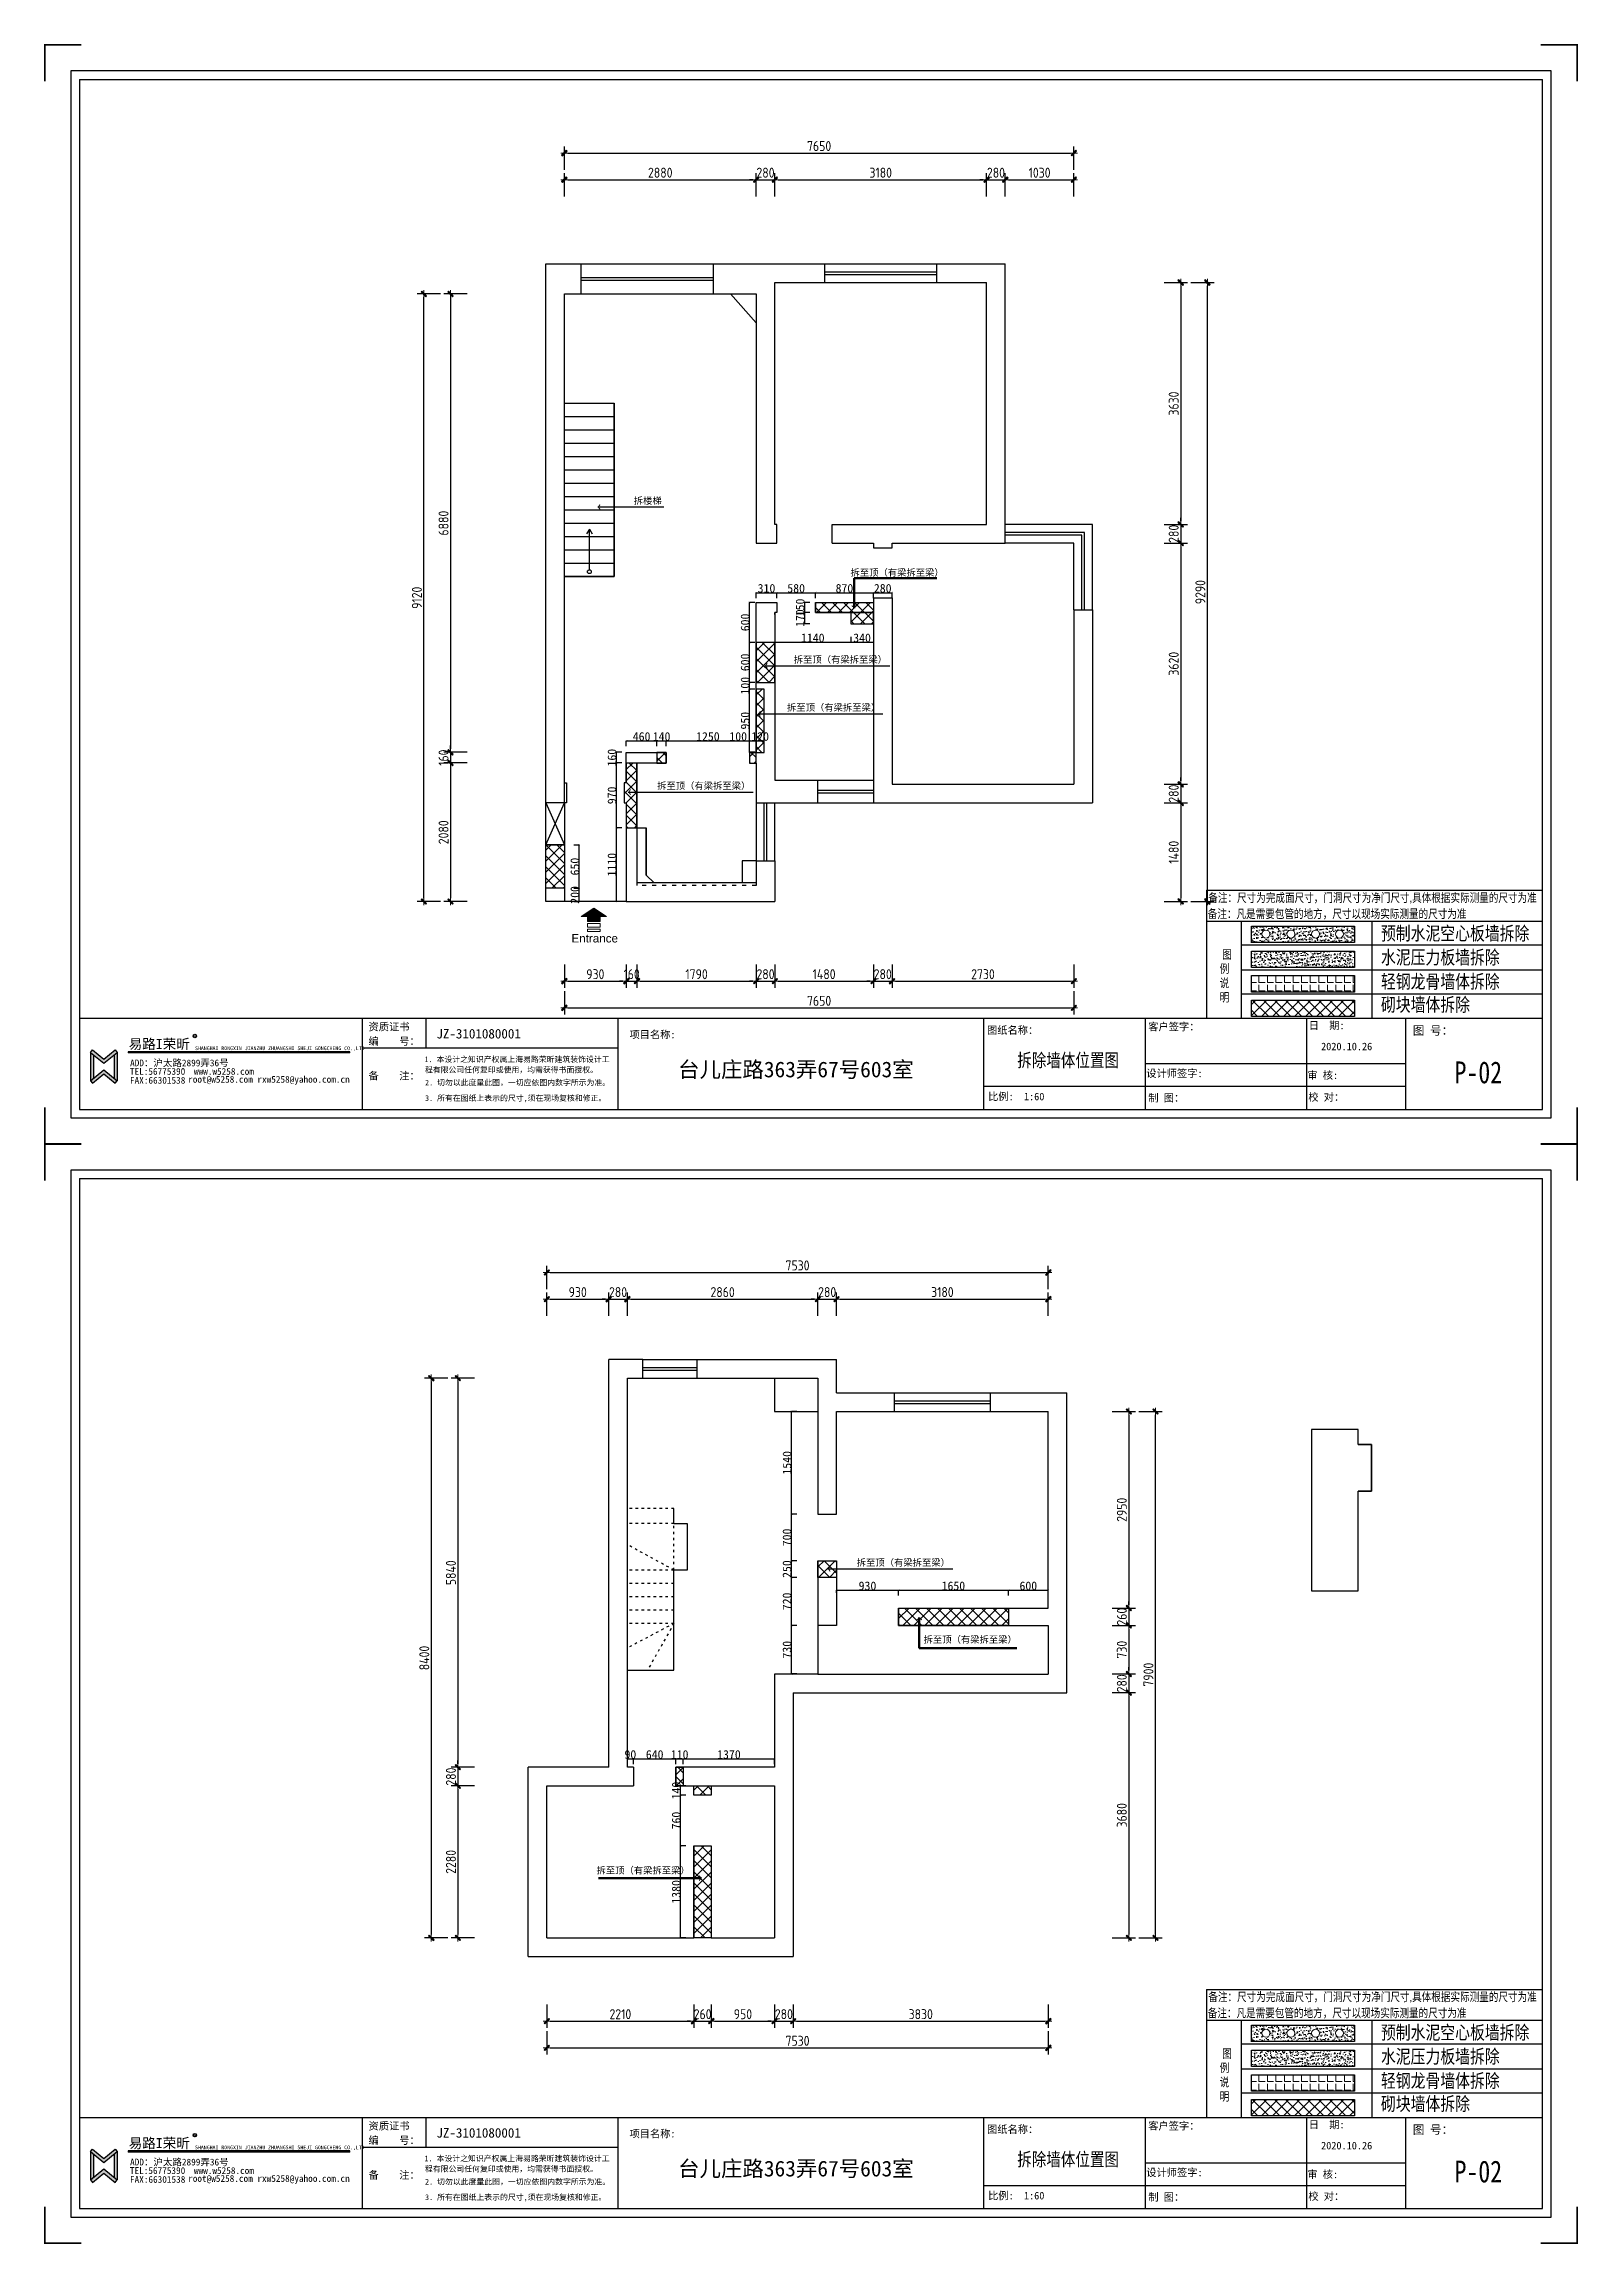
# Model space of a CAD drawing. Header units: millimetres. Extents: x -58733 to 427521, y -235734 to 553534.
# Drawn here: x 111868 to 134900, y -222214 to -189192 of the extents above; entities that cross this region are included whole.
import ezdxf

# ---------------------------------------------------------------- set-up
doc = ezdxf.new("R2010")
doc.units = ezdxf.units.MM
doc.linetypes.add('ACAD_ISO03W100', pattern=[30, 12, -18])
for name, color, linetype in [('00-墙体', 7, 'Continuous'), ('02-活动家具', 1, 'Continuous'), ('图框', 251, 'Continuous'), ('目录文字', 8, 'Continuous')]:
    doc.layers.add(name, color=color, linetype=linetype)
for name, color, linetype, lineweight in [('0－图框', 8, 'Continuous', 0), ('P－墙体', 255, 'Continuous', 15), ('墙体', 7, 'Continuous', 30), ('建筑结构填充', 8, 'Continuous', 18)]:
    doc.layers.add(name, color=color, linetype=linetype, lineweight=lineweight)
doc.styles.add('-仿宋_GB2312', font='simsun.ttc', dxfattribs={"width": 0.8})
doc.styles.add('-宋体', font='')
doc.styles.add('CCD_DIM', font='ARCHS.SHX')
doc.styles.get("Standard").update_dxf_attribs({"font": 'simsun.ttc'})
doc.styles.add('YQ_DIM', font='SUPEROS.SHX', dxfattribs={"width": 0.8, "bigfont": 'HZDX.SHX'})
doc.styles.add('宋体', font='simsun.ttc', dxfattribs={"height": 120})
doc.styles.add('英文', font='simhei.ttf')
doc.styles.add('黑体', font='simhei.ttf')
doc.styles.get('-宋体').set_extended_font_data('SimSun')
doc.dimstyles.new('布丁丁', dxfattribs={"dimtxt": 130, "dimasz": 25, "dimexe": 1, "dimexo": 1, "dimgap": 0.5, "dimtad": 1, "dimdec": 0, "dimrnd": 5, "dimdsep": 46, "dimtxsty": '-宋体', "dimblk": 'ARCHTICK', "dimcen": 0.5, "dimdle": 1, "dimclrd": 251, "dimclre": 252, "dimclrt": 50, "dimadec": 0, "dimazin": 0, "dimtfac": 1, "dimtdec": 0, "dimtix": 1, "dimtmove": 2, "dimatfit": 3, "dimldrblk": 'DOT', "dimfxl": 80, "dimfxlon": 1, "dimlwd": -1, "dimlwe": -1, "dimarcsym": 0})
doc.dimstyles.new('海龍1：50', dxfattribs={"dimscale": 50, "dimtxt": 3, "dimasz": 1, "dimexe": 2, "dimexo": 2, "dimgap": 0.6, "dimtad": 1, "dimdec": 0, "dimrnd": 5, "dimdsep": 46, "dimtxsty": 'CCD_DIM', "dimblk": 'WS-cj', "dimcen": 1, "dimclrd": 242, "dimclre": 242, "dimclrt": 2, "dimadec": 0, "dimazin": 2, "dimtfac": 1, "dimtdec": 0, "dimtix": 1, "dimtmove": 2, "dimatfit": 3, "dimldrblk": 'CCD_Leader_Arrow', "dimfxl": 5, "dimfxlon": 1, "dimtolj": 1, "dimarcsym": 0})

msp = doc.modelspace()

# ---------------------------------------------------------------- texts
at = {"color": 1, "char_height": 100, "width": 2493.711, "attachment_point": 2}
for s, insert in [('{\\fSimSun|b0|i0|c134|p2;\\C256;拆楼梯}', (120932.8, -195997.5)), ('{\\fSimSun|b0|i0|c134|p2;\\C256;拆至顶（有梁拆至梁）}', (124676.8, -197076)), ('{\\fSimSun|b0|i0|c134|p2;\\C256;拆至顶（有梁拆至梁）}', (123825.7, -198381.1)), ('{\\fSimSun|b0|i0|c134|p2;\\C256;拆至顶（有梁拆至梁）}', (123723.6, -199100.9)), ('{\\fSimSun|b0|i0|c134|p2;\\C256;拆至顶（有梁拆至梁）}', (121773.9, -200276.4)), ('{\\fSimSun|b0|i0|c134|p2;\\C256;拆至顶（有梁拆至梁）}', (124770.9, -211935.4)), ('{\\fSimSun|b0|i0|c134|p2;\\C256;拆至顶（有梁拆至梁）}', (125774.8, -213090.1)), ('{\\fSimSun|b0|i0|c134|p2;\\C256;拆至顶（有梁拆至梁）}', (120863.3, -216555.6))]:
    msp.add_mtext(s, dxfattribs=dict(at, insert=insert))
at = {"layer": '目录文字', "color": 1, "char_height": 128.48, "attachment_point": 1, "style": '-仿宋_GB2312'}
for s, insert, width in [('{\\f宋体|b1|i0|c134|p2;备注：尺寸为完成面尺寸，门洞尺寸为净门尺寸\\FChangFangSong|c134;,\\f宋体|b1|i0|c134|p2;具体根据实际测量的尺寸为准}', (129349.1, -201943), 5297.278), ('{\\f宋体|b1|i0|c134|p2;备注：凡是需要包管的地方，尺寸以现场实际测量的尺寸为准}', (129340.7, -202184.5), 4457.648), ('{\\f宋体|b1|i0|c134|p2;备注：尺寸为完成面尺寸，门洞尺寸为净门尺寸\\FChangFangSong|c134;,\\f宋体|b1|i0|c134|p2;具体根据实际测量的尺寸为准}', (129349.1, -218440.8), 5297.278), ('{\\f宋体|b1|i0|c134|p2;备注：凡是需要包管的地方，尺寸以现场实际测量的尺寸为准}', (129340.7, -218682.3), 4457.648)]:
    msp.add_mtext(s, dxfattribs=dict(at, insert=insert, width=width))
at = {"layer": '目录文字', "attachment_point": 1, "style": '-仿宋_GB2312'}
for s, insert, char_height, width in [('{\\fChangFangSong|b0|i0|c134|p49;预制水泥空心板墙拆除}', (131941.4, -202438.9), 204.193, 3040.014), ('{\\FChangFangSong|c134;^I\\f宋体|b0|i0|c134|p2;图例说明}', (129520.3, -202794.3), 128.48, 240.325), ('{\\fChangFangSong|b0|i0|c134|p49;水泥压力板墙拆除}', (131941.4, -202798.6), 204.193, 3040.014), ('{\\fChangFangSong|b0|i0|c134|p49;轻钢龙骨墙体拆除}', (131941.4, -203163.1), 204.193, 3040.014), ('{\\fChangFangSong|b0|i0|c134|p49;砌块墙体拆除}', (131941.4, -203508.9), 204.193, 3040.014), ('拆除墙体位置图', (126480.4, -204345.5), 200, 2602.75), ('{\\fChangFangSong|b0|i0|c134|p49;预制水泥空心板墙拆除}', (131941.4, -218936.7), 204.193, 3040.014), ('{\\FChangFangSong|c134;^I\\f宋体|b0|i0|c134|p2;图例说明}', (129520.3, -219292.1), 128.48, 240.325), ('{\\fChangFangSong|b0|i0|c134|p49;水泥压力板墙拆除}', (131941.4, -219296.3), 204.193, 3040.014), ('{\\fChangFangSong|b0|i0|c134|p49;轻钢龙骨墙体拆除}', (131941.4, -219660.9), 204.193, 3040.014), ('{\\fChangFangSong|b0|i0|c134|p49;砌块墙体拆除}', (131941.4, -220006.7), 204.193, 3040.014), ('拆除墙体位置图', (126480.4, -220843.3), 200, 2602.75)]:
    msp.add_mtext(s, dxfattribs=dict(at, insert=insert, char_height=char_height, width=width))
at = {"layer": '目录文字', "char_height": 327.869, "attachment_point": 1, "style": '-仿宋_GB2312'}
for insert in [(133046.5, -204463.5), (133046.5, -220961.2)]:
    msp.add_mtext('{\\fNSimSun|b0|i0|c134|p49;P-02}', dxfattribs=dict(at, insert=insert))

# ---------------------------------------------------------------- blocks, each defined once
blk = doc.blocks.new('图框1比60')
h = blk.add_hatch(color=8)
h.paths.add_polyline_path([(162213, 45056), (162434, 45236), (162401, 45277), (162213, 45124), (162025, 45277), (161992, 45236)])
h.paths.add_polyline_path([(162213, 44882), (162401, 44729), (162434, 44770), (162213, 44950), (161992, 44770), (162025, 44729)])
h = blk.add_hatch(color=8)
edge = h.paths.add_edge_path()
edge.add_ellipse((163710, 45505), major_axis=(-0.2, 29.4), ratio=1, start_angle=269.6878, end_angle=449.6878)
edge.add_ellipse((163710, 45505), major_axis=(-0.2, 29.4), ratio=1, start_angle=89.5622, end_angle=269.5622)
edge = h.paths.add_edge_path(flags=16)
edge.add_ellipse((163710, 45505), major_axis=(0, 24.9), ratio=1, start_angle=269.966, end_angle=449.966)
edge.add_ellipse((163710, 45505), major_axis=(0, 24.9), ratio=1, start_angle=89.8872, end_angle=269.8872)
h = blk.add_hatch(color=8)
h.paths.add_polyline_path([(162044, 45193), (161992, 45236), (161992, 44770), (162044, 44813)])
h.paths.add_polyline_path([(162434, 45236), (162381, 45193), (162381, 44813), (162434, 44770)])
blk.add_hatch(color=8).paths.add_polyline_path([(162610, 45245), (162610, 45227), (166263, 45227), (166263, 45245)])
at = {"layer": '目录文字'}
h = blk.add_hatch(color=8, dxfattribs=at)
edge = h.paths.add_edge_path()
edge.add_ellipse((163710, 45505), major_axis=(-0.2, 29.4), ratio=1, start_angle=89.5622, end_angle=269.5622)
edge.add_ellipse((163710, 45505), major_axis=(-0.2, 29.4), ratio=1, start_angle=269.6621, end_angle=449.6621)
edge = h.paths.add_edge_path(flags=16)
edge.add_ellipse((163710, 45505), major_axis=(0, 24.9), ratio=1, start_angle=90.0288, end_angle=270.0288, ccw=False)
edge.add_ellipse((163710, 45505), major_axis=(0, 24.9), ratio=1, start_angle=-89.8872, end_angle=90.1128, ccw=False)
h.paths.add_polyline_path([(163689, 45539), (163733, 45539), (163733, 45472), (163689, 45472)], flags=9)
at = {"color": 8}
for p, q in [((176692, 45797), (176692, 44297)), ((161992, 45236), (162025, 45277)), ((162025, 45277), (162213, 45124)), ((162213, 45124), (162401, 45277)), ((162401, 45277), (162434, 45236)), ((161992, 45236), (161992, 44770)), ((161992, 45236), (162213, 45056)), ((161992, 44770), (162213, 44950)), ((162044, 45193), (162044, 44813)), ((162213, 45056), (162434, 45236)), ((162213, 44950), (162434, 44770)), ((162381, 45193), (162381, 44813)), ((162434, 45236), (162434, 44770)), ((166263, 45245), (162610, 45245)), ((166263, 45227), (162610, 45227)), ((166263, 45227), (166263, 45245)), ((161992, 44770), (162025, 44729)), ((162025, 44729), (162213, 44882)), ((162213, 44882), (162401, 44729)), ((162401, 44729), (162434, 44770))]:
    blk.add_line(p, q, dxfattribs=at)
blk.add_ellipse((163710, 45505, 0), major_axis=(0.1, 29.4), ratio=1, start_param=1.575118209033049, end_param=7.858303516212636, dxfattribs=at)
at = {"layer": '图框', "color": 121}
for p, q in [((161670, 61389), (161670, 44157)), ((186038, 61389), (161670, 61389)), ((186038, 44157), (186038, 61389)), ((161670, 44157), (186038, 44157))]:
    blk.add_line(p, q, dxfattribs=at)
at = {"layer": '图框', "color": 8}
for p, q in [((161809, 61249), (161809, 44297)), ((161809, 61249), (161809, 45797)), ((161809, 61249), (185898, 61249)), ((185898, 44297), (185898, 61249)), ((185898, 45797), (185898, 61249)), ((161809, 45797), (185898, 45797)), ((161809, 45797), (185898, 45797)), ((166465, 45797), (166465, 44297)), ((167511, 45797), (167511, 45305)), ((170675, 45797), (170675, 44297)), ((176692, 45797), (176692, 44297)), ((179360, 44297), (179360, 45797)), ((182010, 45797), (182010, 44297)), ((183644, 44297), (183644, 45797)), ((170675, 45305), (166465, 45305)), ((182010, 45047), (179360, 45047)), ((183644, 45047), (182010, 45047)), ((179360, 44672), (176692, 44672)), ((182010, 44672), (179360, 44672)), ((183644, 44672), (182010, 44672)), ((161809, 44297), (185898, 44297))]:
    blk.add_line(p, q, dxfattribs=at)
at = {"layer": '图框', "color": 121, "const_width": 28.3}
for points in [[(161841, 61818), (161241, 61818), (161241, 61217)], [(185866, 61818), (186467, 61818), (186467, 61217)], [(161841, 43728), (161241, 43728), (161241, 44329)], [(185866, 43728), (186467, 43728), (186467, 44329)]]:
    blk.add_lwpolyline(points, dxfattribs=at)
at = {"layer": '目录文字', "color": 8}
blk.add_line((162610, 45245), (162610, 45227), dxfattribs=at)
blk.add_ellipse((163710, 45505, 0), major_axis=(0.4, 24.9), ratio=1, start_param=1.571448490114663, end_param=7.854633797294249, dxfattribs=at)
for s, height, style, width, p in [('资质证书', 123.8, '宋体', 0.999898, (166569, 45595)), ('图纸名称：', 123.3, '黑体', 0.999898, (176753, 45540)), ('客户签字：', 123.8, '宋体', 0.999898, (179405, 45596)), ('日  期:', 123.8, '宋体', 0.999898, (182048, 45618)), ('图 号：', 139.1, '宋体', 0.999898, (183761, 45526)), ('易路I荣昕', 164.1, '黑体', 0.999898, (162621, 45292)), ('R', 44.9, 'YQ_DIM', 0.8, (163698, 45483, 0)), ('SHANGHAI RONGXIN JIANZHU ZHUANGSHI SHEJI GONGCHENG CO.,LTD', 61.54, '英文', 0.999898, (163713, 45273)), ('编    号：', 123.8, '宋体', 0.999898, (166569, 45359)), ('项目名称:', 123.3, '黑体', 0.999898, (170866, 45468)), ('2020.10.26', 123.8, '宋体', 0.999898, (182251, 45272)), ('TEL:56775390', 111.72, '英文', 0.999898, (162641, 44867)), ('ADD：沪太路2899弄36号', 111.72, '英文', 0.999898, (162644, 45007)), ('www.w5258.com', 111.72, '英文', 0.999898, (163695, 44867)), ('备    注：', 123.8, '宋体', 0.999898, (166569, 44788)), ('1. 本设计之知识产权属上海易路荣昕建筑装饰设计工', 92.51, '黑体', 0.999898, (167491, 45076)), ('程有限公司任何复印或使用，均需获得书面授权。', 92.51, '黑体', 0.999898, (167498, 44904)), ('台儿庄路363弄67号603室', 258.72, '宋体', 0.999898, (171666, 44826)), ('设计师签字:', 123.8, '宋体', 0.999898, (179372, 44829)), ('审 核:', 123.8, '宋体', 0.999898, (182025, 44798)), ('FAX:66301538', 111.72, '英文', 0.999898, (162642, 44721)), ('root@w5258.com rxw5258@yahoo.com.cn', 111.72, '英文', 0.999898, (163600, 44737)), ('3. 所有在图纸上表示的尺寸,须在现场复核和修正。', 92.51, '黑体', 0.999898, (167500, 44438)), ('2. 切勿以此度量此图，一切应依图内数字所示为准。', 92.51, '黑体', 0.999898, (167500, 44693)), ('比例:  1:60', 123.8, '宋体', 0.999898, (176769, 44448)), ('制 图：', 123.8, '宋体', 0.999898, (179407, 44425)), ('校 对：', 123.8, '宋体', 0.999898, (182041, 44438))]:
    blk.add_text(s, height=height, dxfattribs=dict(at, style=style, width=width)).set_placement(p)
at = {"layer": '目录文字', "width": 1}
blk.add_text('JZ-3101080001', height=157.18, dxfattribs=at).set_placement((167687, 45465))
blk = doc.blocks.new('A$C79D64CA1')
at = {"layer": '0－图框'}
blk.add_hatch(color=6, dxfattribs=at).paths.add_polyline_path([(378, 227), (284, 227), (284, 151), (95, 151), (95, 227), (0, 227), (189, 353)])
at = {"layer": '0－图框', "color": 6}
for p, q in [((189, 353), (0, 227)), ((378, 227), (189, 353)), ((95, 227), (0, 227)), ((378, 227), (284, 227))]:
    blk.add_line(p, q, dxfattribs=at)
blk.add_lwpolyline([(95, 227), (95, 151), (284, 151), (284, 227)], dxfattribs=at)
for points in [[(284, 120), (95, 120), (95, 69), (284, 69)], [(284, 38), (95, 38), (95, 0), (284, 0)]]:
    blk.add_lwpolyline(points, close=True, dxfattribs=at)
blk = doc.blocks.new('gsdfgfsdg')
at = {"layer": '0－图框', "color": 7, "xscale": -1, "rotation": 270}
blk.add_blockref('A$C79D64CA1', (-31077, -43831), dxfattribs=at)
at = {"layer": '0－图框', "color": 7, "insert": (-31178, -43656), "char_height": 125, "width": 1449.58, "attachment_point": 5, "rotation": 270}
blk.add_mtext('{\\fArial|b0|i0|c0|p32;Entrance}', dxfattribs=at)
blk = doc.blocks.new('WS-cj')
blk.add_hatch(color=1).paths.add_polyline_path([(0.59, 0.82), (-0.82, -0.59), (-0.59, -0.82), (0.82, 0.59)])
at = {"color": 1, "linetype": 'ByBlock', "lineweight": 0}
for p, q in [((-1.1, 0), (0, 0)), ((0, 0), (1.1, 0))]:
    blk.add_line(p, q, dxfattribs=at)
at = {"color": 1}
blk.add_lwpolyline([(0.59, 0.82), (-0.82, -0.59), (-0.59, -0.82), (0.82, 0.59)], close=True, dxfattribs=at)
blk = doc.blocks.new('*D723')
at = {"color": 242, "lineweight": -2}
for p, q in [((119681, -191479), (119681, -191129)), ((122561, -191479), (122561, -191129)), ((119731, -191229), (122511, -191229))]:
    blk.add_line(p, q, dxfattribs=at)
at = {"layer": 'Defpoints', "color": 0}
for p in [(122561, -191229), (119681, -191629), (122561, -191629)]:
    blk.add_point(p, dxfattribs=at)
at = {"color": 242, "lineweight": -2, "xscale": 50, "yscale": 50, "zscale": 50, "rotation": 180}
blk.add_blockref('WS-cj', (119681, -191229), dxfattribs=at)
at = {"color": 242, "lineweight": -2, "xscale": 50, "yscale": 50, "zscale": 50}
blk.add_blockref('WS-cj', (122561, -191229), dxfattribs=at)
at = {"color": 2, "insert": (121121, -191124), "char_height": 150, "attachment_point": 5, "style": 'CCD_DIM'}
blk.add_mtext('\\A1;2880', dxfattribs=at)
blk = doc.blocks.new('CCD_Leader_Arrow')
at = {"color": 1, "linetype": 'ByBlock'}
blk.add_line((0, 0), (-1, 0), dxfattribs=at)
for points in [[(-0.86, 0.67), (-0.6, 0.85), (-0.24, 0), (0, 0)], [(-0.86, -0.67), (-0.6, -0.85), (-0.24, 0), (0, 0)]]:
    blk.add_solid(points, dxfattribs=at)
blk = doc.blocks.new('*D724')
at = {"color": 242, "lineweight": -2}
for p, q in [((122561, -191479), (122561, -191129)), ((122841, -191479), (122841, -191129)), ((122511, -191229), (122461, -191229)), ((122561, -191229), (122841, -191229)), ((122891, -191229), (122941, -191229))]:
    blk.add_line(p, q, dxfattribs=at)
at = {"layer": 'Defpoints', "color": 0}
for p in [(122841, -191229), (122561, -191629), (122841, -191629)]:
    blk.add_point(p, dxfattribs=at)
at = {"color": 242, "lineweight": -2, "xscale": 50, "yscale": 50, "zscale": 50}
blk.add_blockref('WS-cj', (122561, -191229), dxfattribs=at)
at = {"color": 242, "lineweight": -2, "xscale": 50, "yscale": 50, "zscale": 50, "rotation": 180}
blk.add_blockref('WS-cj', (122841, -191229), dxfattribs=at)
at = {"color": 2, "insert": (122701, -191124), "char_height": 150, "attachment_point": 5, "style": 'CCD_DIM'}
blk.add_mtext('\\A1;280', dxfattribs=at)
blk = doc.blocks.new('*D725')
at = {"color": 242, "lineweight": -2}
for p, q in [((122841, -191479), (122841, -191129)), ((126021, -191479), (126021, -191129)), ((122891, -191229), (125971, -191229))]:
    blk.add_line(p, q, dxfattribs=at)
at = {"layer": 'Defpoints', "color": 0}
for p in [(126021, -191229), (122841, -191629), (126021, -191629)]:
    blk.add_point(p, dxfattribs=at)
at = {"color": 242, "lineweight": -2, "xscale": 50, "yscale": 50, "zscale": 50, "rotation": 180}
blk.add_blockref('WS-cj', (122841, -191229), dxfattribs=at)
at = {"color": 242, "lineweight": -2, "xscale": 50, "yscale": 50, "zscale": 50}
blk.add_blockref('WS-cj', (126021, -191229), dxfattribs=at)
at = {"color": 2, "insert": (124431, -191124), "char_height": 150, "attachment_point": 5, "style": 'CCD_DIM'}
blk.add_mtext('\\A1;3180', dxfattribs=at)
blk = doc.blocks.new('*D726')
at = {"color": 242, "lineweight": -2}
for p, q in [((126021, -191479), (126021, -191129)), ((126301, -191479), (126301, -191129)), ((125971, -191229), (125921, -191229)), ((126021, -191229), (126301, -191229)), ((126351, -191229), (126401, -191229))]:
    blk.add_line(p, q, dxfattribs=at)
at = {"layer": 'Defpoints', "color": 0}
for p in [(126301, -191229), (126021, -191629), (126301, -191629)]:
    blk.add_point(p, dxfattribs=at)
at = {"color": 242, "lineweight": -2, "xscale": 50, "yscale": 50, "zscale": 50}
blk.add_blockref('WS-cj', (126021, -191229), dxfattribs=at)
at = {"color": 242, "lineweight": -2, "xscale": 50, "yscale": 50, "zscale": 50, "rotation": 180}
blk.add_blockref('WS-cj', (126301, -191229), dxfattribs=at)
at = {"color": 2, "insert": (126161, -191124), "char_height": 150, "attachment_point": 5, "style": 'CCD_DIM'}
blk.add_mtext('\\A1;280', dxfattribs=at)
blk = doc.blocks.new('*D727')
at = {"color": 242, "lineweight": -2}
for p, q in [((126301, -191479), (126301, -191129)), ((127331, -191479), (127331, -191129)), ((126351, -191229), (127281, -191229))]:
    blk.add_line(p, q, dxfattribs=at)
at = {"layer": 'Defpoints', "color": 0}
for p in [(127331, -191229), (126301, -191629), (127331, -191629)]:
    blk.add_point(p, dxfattribs=at)
at = {"color": 242, "lineweight": -2, "xscale": 50, "yscale": 50, "zscale": 50, "rotation": 180}
blk.add_blockref('WS-cj', (126301, -191229), dxfattribs=at)
at = {"color": 242, "lineweight": -2, "xscale": 50, "yscale": 50, "zscale": 50}
blk.add_blockref('WS-cj', (127331, -191229), dxfattribs=at)
at = {"color": 2, "insert": (126816, -191124), "char_height": 150, "attachment_point": 5, "style": 'CCD_DIM'}
blk.add_mtext('\\A1;1030', dxfattribs=at)
blk = doc.blocks.new('*D728')
at = {"color": 242, "lineweight": -2}
for p, q in [((119681, -191079), (119681, -190729)), ((119731, -190829), (127281, -190829)), ((127331, -191079), (127331, -190729))]:
    blk.add_line(p, q, dxfattribs=at)
at = {"layer": 'Defpoints', "color": 0}
for p in [(127331, -190829), (119681, -191629), (127331, -191629)]:
    blk.add_point(p, dxfattribs=at)
at = {"color": 242, "lineweight": -2, "xscale": 50, "yscale": 50, "zscale": 50, "rotation": 180}
blk.add_blockref('WS-cj', (119681, -190829), dxfattribs=at)
at = {"color": 242, "lineweight": -2, "xscale": 50, "yscale": 50, "zscale": 50}
blk.add_blockref('WS-cj', (127331, -190829), dxfattribs=at)
at = {"color": 2, "insert": (123506, -190724), "char_height": 150, "attachment_point": 5, "style": 'CCD_DIM'}
blk.add_mtext('\\A1;7650', dxfattribs=at)
blk = doc.blocks.new('*D729')
at = {"color": 242, "lineweight": -2}
for p, q in [((119681, -203009), (119681, -203359)), ((120611, -203009), (120611, -203359)), ((119731, -203259), (120561, -203259))]:
    blk.add_line(p, q, dxfattribs=at)
at = {"layer": 'Defpoints', "color": 0}
for p in [(119681, -202859), (120611, -202859), (120611, -203259)]:
    blk.add_point(p, dxfattribs=at)
at = {"color": 242, "lineweight": -2, "xscale": 50, "yscale": 50, "zscale": 50, "rotation": 180}
blk.add_blockref('WS-cj', (119681, -203259), dxfattribs=at)
at = {"color": 242, "lineweight": -2, "xscale": 50, "yscale": 50, "zscale": 50}
blk.add_blockref('WS-cj', (120611, -203259), dxfattribs=at)
at = {"color": 2, "insert": (120146, -203154), "char_height": 150, "attachment_point": 5, "style": 'CCD_DIM'}
blk.add_mtext('\\A1;930', dxfattribs=at)
blk = doc.blocks.new('*D730')
at = {"color": 242, "lineweight": -2}
for p, q in [((120611, -203009), (120611, -203359)), ((120771, -203009), (120771, -203359)), ((120561, -203259), (120511, -203259)), ((120611, -203259), (120771, -203259)), ((120821, -203259), (120871, -203259))]:
    blk.add_line(p, q, dxfattribs=at)
at = {"layer": 'Defpoints', "color": 0}
for p in [(120611, -202859), (120771, -202859), (120771, -203259)]:
    blk.add_point(p, dxfattribs=at)
at = {"color": 242, "lineweight": -2, "xscale": 50, "yscale": 50, "zscale": 50}
blk.add_blockref('WS-cj', (120611, -203259), dxfattribs=at)
at = {"color": 242, "lineweight": -2, "xscale": 50, "yscale": 50, "zscale": 50, "rotation": 180}
blk.add_blockref('WS-cj', (120771, -203259), dxfattribs=at)
at = {"color": 2, "insert": (120691, -203154), "char_height": 150, "attachment_point": 5, "style": 'CCD_DIM'}
blk.add_mtext('\\A1;160', dxfattribs=at)
blk = doc.blocks.new('*D731')
at = {"color": 242, "lineweight": -2}
for p, q in [((120771, -203009), (120771, -203359)), ((122561, -203009), (122561, -203359)), ((120821, -203259), (122511, -203259))]:
    blk.add_line(p, q, dxfattribs=at)
at = {"layer": 'Defpoints', "color": 0}
for p in [(120771, -202859), (122561, -202859), (122561, -203259)]:
    blk.add_point(p, dxfattribs=at)
at = {"color": 242, "lineweight": -2, "xscale": 50, "yscale": 50, "zscale": 50, "rotation": 180}
blk.add_blockref('WS-cj', (120771, -203259), dxfattribs=at)
at = {"color": 242, "lineweight": -2, "xscale": 50, "yscale": 50, "zscale": 50}
blk.add_blockref('WS-cj', (122561, -203259), dxfattribs=at)
at = {"color": 2, "insert": (121666, -203154), "char_height": 150, "attachment_point": 5, "style": 'CCD_DIM'}
blk.add_mtext('\\A1;1790', dxfattribs=at)
blk = doc.blocks.new('*D732')
at = {"color": 242, "lineweight": -2}
for p, q in [((122561, -203009), (122561, -203359)), ((122841, -203009), (122841, -203359)), ((122511, -203259), (122461, -203259)), ((122561, -203259), (122841, -203259)), ((122891, -203259), (122941, -203259))]:
    blk.add_line(p, q, dxfattribs=at)
at = {"layer": 'Defpoints', "color": 0}
for p in [(122561, -202859), (122841, -202859), (122841, -203259)]:
    blk.add_point(p, dxfattribs=at)
at = {"color": 242, "lineweight": -2, "xscale": 50, "yscale": 50, "zscale": 50}
blk.add_blockref('WS-cj', (122561, -203259), dxfattribs=at)
at = {"color": 242, "lineweight": -2, "xscale": 50, "yscale": 50, "zscale": 50, "rotation": 180}
blk.add_blockref('WS-cj', (122841, -203259), dxfattribs=at)
at = {"color": 2, "insert": (122701, -203154), "char_height": 150, "attachment_point": 5, "style": 'CCD_DIM'}
blk.add_mtext('\\A1;280', dxfattribs=at)
blk = doc.blocks.new('*D733')
at = {"color": 242, "lineweight": -2}
for p, q in [((122841, -203009), (122841, -203359)), ((124321, -203009), (124321, -203359)), ((122891, -203259), (124271, -203259))]:
    blk.add_line(p, q, dxfattribs=at)
at = {"layer": 'Defpoints', "color": 0}
for p in [(122841, -202859), (124321, -202859), (124321, -203259)]:
    blk.add_point(p, dxfattribs=at)
at = {"color": 242, "lineweight": -2, "xscale": 50, "yscale": 50, "zscale": 50, "rotation": 180}
blk.add_blockref('WS-cj', (122841, -203259), dxfattribs=at)
at = {"color": 242, "lineweight": -2, "xscale": 50, "yscale": 50, "zscale": 50}
blk.add_blockref('WS-cj', (124321, -203259), dxfattribs=at)
at = {"color": 2, "insert": (123581, -203154), "char_height": 150, "attachment_point": 5, "style": 'CCD_DIM'}
blk.add_mtext('\\A1;1480', dxfattribs=at)
blk = doc.blocks.new('*D734')
at = {"color": 242, "lineweight": -2}
for p, q in [((124321, -203009), (124321, -203359)), ((124601, -203009), (124601, -203359)), ((124271, -203259), (124221, -203259)), ((124321, -203259), (124601, -203259)), ((124651, -203259), (124701, -203259))]:
    blk.add_line(p, q, dxfattribs=at)
at = {"layer": 'Defpoints', "color": 0}
for p in [(124321, -202859), (124601, -202859), (124601, -203259)]:
    blk.add_point(p, dxfattribs=at)
at = {"color": 242, "lineweight": -2, "xscale": 50, "yscale": 50, "zscale": 50}
blk.add_blockref('WS-cj', (124321, -203259), dxfattribs=at)
at = {"color": 242, "lineweight": -2, "xscale": 50, "yscale": 50, "zscale": 50, "rotation": 180}
blk.add_blockref('WS-cj', (124601, -203259), dxfattribs=at)
at = {"color": 2, "insert": (124461, -203154), "char_height": 150, "attachment_point": 5, "style": 'CCD_DIM'}
blk.add_mtext('\\A1;280', dxfattribs=at)
blk = doc.blocks.new('*D735')
at = {"color": 242, "lineweight": -2}
for p, q in [((124601, -203009), (124601, -203359)), ((127331, -203009), (127331, -203359)), ((124651, -203259), (127281, -203259))]:
    blk.add_line(p, q, dxfattribs=at)
at = {"layer": 'Defpoints', "color": 0}
for p in [(124601, -202859), (127331, -202859), (127331, -203259)]:
    blk.add_point(p, dxfattribs=at)
at = {"color": 242, "lineweight": -2, "xscale": 50, "yscale": 50, "zscale": 50, "rotation": 180}
blk.add_blockref('WS-cj', (124601, -203259), dxfattribs=at)
at = {"color": 242, "lineweight": -2, "xscale": 50, "yscale": 50, "zscale": 50}
blk.add_blockref('WS-cj', (127331, -203259), dxfattribs=at)
at = {"color": 2, "insert": (125966, -203154), "char_height": 150, "attachment_point": 5, "style": 'CCD_DIM'}
blk.add_mtext('\\A1;2730', dxfattribs=at)
blk = doc.blocks.new('*D736')
at = {"color": 242, "lineweight": -2}
for p, q in [((119681, -203409), (119681, -203759)), ((127331, -203409), (127331, -203759)), ((119731, -203659), (127281, -203659))]:
    blk.add_line(p, q, dxfattribs=at)
at = {"layer": 'Defpoints', "color": 0}
for p in [(119681, -202859), (127331, -202859), (127331, -203659)]:
    blk.add_point(p, dxfattribs=at)
at = {"color": 242, "lineweight": -2, "xscale": 50, "yscale": 50, "zscale": 50, "rotation": 180}
blk.add_blockref('WS-cj', (119681, -203659), dxfattribs=at)
at = {"color": 242, "lineweight": -2, "xscale": 50, "yscale": 50, "zscale": 50}
blk.add_blockref('WS-cj', (127331, -203659), dxfattribs=at)
at = {"color": 2, "insert": (123506, -203554), "char_height": 150, "attachment_point": 5, "style": 'CCD_DIM'}
blk.add_mtext('\\A1;7650', dxfattribs=at)
blk = doc.blocks.new('*D737')
at = {"color": 242, "lineweight": -2}
for p, q in [((118222, -192944), (117872, -192944)), ((117972, -192994), (117972, -199774)), ((118222, -199824), (117872, -199824))]:
    blk.add_line(p, q, dxfattribs=at)
at = {"layer": 'Defpoints', "color": 0}
for p in [(118372, -192944), (117972, -199824), (118372, -199824)]:
    blk.add_point(p, dxfattribs=at)
at = {"color": 242, "lineweight": -2, "xscale": 50, "yscale": 50, "zscale": 50}
for p, rotation in [((117972, -192944), 90), ((117972, -199824), 270)]:
    blk.add_blockref('WS-cj', p, dxfattribs=dict(at, rotation=rotation))
at = {"color": 2, "insert": (117867, -196384), "char_height": 150, "attachment_point": 5, "rotation": 90, "style": 'CCD_DIM'}
blk.add_mtext('\\A1;6880', dxfattribs=at)
blk = doc.blocks.new('*D738')
at = {"color": 242, "lineweight": -2}
for p, q in [((117972, -199774), (117972, -199724)), ((118222, -199824), (117872, -199824)), ((118222, -199984), (117872, -199984)), ((117972, -199824), (117972, -199984)), ((117972, -200034), (117972, -200084))]:
    blk.add_line(p, q, dxfattribs=at)
at = {"layer": 'Defpoints', "color": 0}
for p in [(117972, -199984), (118372, -199824), (118372, -199984)]:
    blk.add_point(p, dxfattribs=at)
at = {"color": 242, "lineweight": -2, "xscale": 50, "yscale": 50, "zscale": 50}
for p, rotation in [((117972, -199824), 270), ((117972, -199984), 90)]:
    blk.add_blockref('WS-cj', p, dxfattribs=dict(at, rotation=rotation))
at = {"color": 2, "insert": (117867, -199904), "char_height": 150, "attachment_point": 5, "rotation": 90, "style": 'CCD_DIM'}
blk.add_mtext('\\A1;160', dxfattribs=at)
blk = doc.blocks.new('*D739')
at = {"color": 242, "lineweight": -2}
for p, q in [((118222, -199984), (117872, -199984)), ((117972, -200034), (117972, -202014)), ((118222, -202064), (117872, -202064))]:
    blk.add_line(p, q, dxfattribs=at)
at = {"layer": 'Defpoints', "color": 0}
for p in [(118372, -199984), (117972, -202064), (118372, -202064)]:
    blk.add_point(p, dxfattribs=at)
at = {"color": 242, "lineweight": -2, "xscale": 50, "yscale": 50, "zscale": 50}
for p, rotation in [((117972, -199984), 90), ((117972, -202064), 270)]:
    blk.add_blockref('WS-cj', p, dxfattribs=dict(at, rotation=rotation))
at = {"color": 2, "insert": (117867, -201024), "char_height": 150, "attachment_point": 5, "rotation": 90, "style": 'CCD_DIM'}
blk.add_mtext('\\A1;2080', dxfattribs=at)
blk = doc.blocks.new('*D740')
at = {"color": 242, "lineweight": -2}
for p, q in [((117822, -192944), (117472, -192944)), ((117572, -202014), (117572, -192994)), ((117822, -202064), (117472, -202064))]:
    blk.add_line(p, q, dxfattribs=at)
at = {"layer": 'Defpoints', "color": 0}
for p in [(117572, -192944), (118372, -192944), (118372, -202064)]:
    blk.add_point(p, dxfattribs=at)
at = {"color": 242, "lineweight": -2, "xscale": 50, "yscale": 50, "zscale": 50}
for p, rotation in [((117572, -192944), 90), ((117572, -202064), 270)]:
    blk.add_blockref('WS-cj', p, dxfattribs=dict(at, rotation=rotation))
at = {"color": 2, "insert": (117467, -197504), "char_height": 150, "attachment_point": 5, "rotation": 90, "style": 'CCD_DIM'}
blk.add_mtext('\\A1;9120', dxfattribs=at)
blk = doc.blocks.new('*D741')
at = {"color": 242, "lineweight": -2}
for p, q in [((128685, -192774), (129035, -192774)), ((128935, -192824), (128935, -196354)), ((128685, -196404), (129035, -196404))]:
    blk.add_line(p, q, dxfattribs=at)
at = {"layer": 'Defpoints', "color": 0}
for p in [(128535, -192774), (128535, -196404), (128935, -196404)]:
    blk.add_point(p, dxfattribs=at)
at = {"color": 242, "lineweight": -2, "xscale": 50, "yscale": 50, "zscale": 50}
for p, rotation in [((128935, -192774), 90), ((128935, -196404), 270)]:
    blk.add_blockref('WS-cj', p, dxfattribs=dict(at, rotation=rotation))
at = {"color": 2, "insert": (128830, -194589), "char_height": 150, "attachment_point": 5, "rotation": 90, "style": 'CCD_DIM'}
blk.add_mtext('\\A1;3630', dxfattribs=at)
blk = doc.blocks.new('*D742')
at = {"color": 242, "lineweight": -2}
for p, q in [((128685, -196404), (129035, -196404)), ((128935, -196354), (128935, -196304)), ((128935, -196404), (128935, -196684)), ((128685, -196684), (129035, -196684)), ((128935, -196734), (128935, -196784))]:
    blk.add_line(p, q, dxfattribs=at)
at = {"layer": 'Defpoints', "color": 0}
for p in [(128535, -196404), (128535, -196684), (128935, -196684)]:
    blk.add_point(p, dxfattribs=at)
at = {"color": 242, "lineweight": -2, "xscale": 50, "yscale": 50, "zscale": 50}
for p, rotation in [((128935, -196404), 270), ((128935, -196684), 90)]:
    blk.add_blockref('WS-cj', p, dxfattribs=dict(at, rotation=rotation))
at = {"color": 2, "insert": (128830, -196544), "char_height": 150, "attachment_point": 5, "rotation": 90, "style": 'CCD_DIM'}
blk.add_mtext('\\A1;280', dxfattribs=at)
blk = doc.blocks.new('*D743')
at = {"color": 242, "lineweight": -2}
for p, q in [((128685, -196684), (129035, -196684)), ((128935, -196734), (128935, -200254)), ((128685, -200304), (129035, -200304))]:
    blk.add_line(p, q, dxfattribs=at)
at = {"layer": 'Defpoints', "color": 0}
for p in [(128535, -196684), (128535, -200304), (128935, -200304)]:
    blk.add_point(p, dxfattribs=at)
at = {"color": 242, "lineweight": -2, "xscale": 50, "yscale": 50, "zscale": 50}
for p, rotation in [((128935, -196684), 90), ((128935, -200304), 270)]:
    blk.add_blockref('WS-cj', p, dxfattribs=dict(at, rotation=rotation))
at = {"color": 2, "insert": (128830, -198494), "char_height": 150, "attachment_point": 5, "rotation": 90, "style": 'CCD_DIM'}
blk.add_mtext('\\A1;3620', dxfattribs=at)
blk = doc.blocks.new('*D744')
at = {"color": 242, "lineweight": -2}
for p, q in [((128685, -200304), (129035, -200304)), ((128935, -200254), (128935, -200204)), ((128935, -200304), (128935, -200584)), ((128685, -200584), (129035, -200584)), ((128935, -200634), (128935, -200684))]:
    blk.add_line(p, q, dxfattribs=at)
at = {"layer": 'Defpoints', "color": 0}
for p in [(128535, -200304), (128535, -200584), (128935, -200584)]:
    blk.add_point(p, dxfattribs=at)
at = {"color": 242, "lineweight": -2, "xscale": 50, "yscale": 50, "zscale": 50}
for p, rotation in [((128935, -200304), 270), ((128935, -200584), 90)]:
    blk.add_blockref('WS-cj', p, dxfattribs=dict(at, rotation=rotation))
at = {"color": 2, "insert": (128830, -200444), "char_height": 150, "attachment_point": 5, "rotation": 90, "style": 'CCD_DIM'}
blk.add_mtext('\\A1;280', dxfattribs=at)
blk = doc.blocks.new('*D745')
at = {"color": 242, "lineweight": -2}
for p, q in [((128685, -200584), (129035, -200584)), ((128935, -200634), (128935, -202014)), ((128685, -202064), (129035, -202064))]:
    blk.add_line(p, q, dxfattribs=at)
at = {"layer": 'Defpoints', "color": 0}
for p in [(128535, -200584), (128535, -202064), (128935, -202064)]:
    blk.add_point(p, dxfattribs=at)
at = {"color": 242, "lineweight": -2, "xscale": 50, "yscale": 50, "zscale": 50}
for p, rotation in [((128935, -200584), 90), ((128935, -202064), 270)]:
    blk.add_blockref('WS-cj', p, dxfattribs=dict(at, rotation=rotation))
at = {"color": 2, "insert": (128830, -201324), "char_height": 150, "attachment_point": 5, "rotation": 90, "style": 'CCD_DIM'}
blk.add_mtext('\\A1;1480', dxfattribs=at)
blk = doc.blocks.new('*D746')
at = {"color": 242, "lineweight": -2}
for p, q in [((129085, -192774), (129435, -192774)), ((129335, -202014), (129335, -192824)), ((129085, -202064), (129435, -202064))]:
    blk.add_line(p, q, dxfattribs=at)
at = {"layer": 'Defpoints', "color": 0}
for p in [(128535, -192774), (129335, -192774), (128535, -202064)]:
    blk.add_point(p, dxfattribs=at)
at = {"color": 242, "lineweight": -2, "xscale": 50, "yscale": 50, "zscale": 50}
for p, rotation in [((129335, -192774), 90), ((129335, -202064), 270)]:
    blk.add_blockref('WS-cj', p, dxfattribs=dict(at, rotation=rotation))
at = {"color": 2, "insert": (129230, -197419), "char_height": 150, "attachment_point": 5, "rotation": 90, "style": 'CCD_DIM'}
blk.add_mtext('\\A1;9290', dxfattribs=at)
blk = doc.blocks.new('*D773')
at = {"color": 252}
for p, q in [((119825, -201864), (119906, -201864)), ((119825, -202064), (119906, -202064))]:
    blk.add_line(p, q, dxfattribs=at)
at = {"color": 251}
blk.add_line((119905, -202064), (119905, -201864), dxfattribs=at)
at = {"layer": 'Defpoints', "color": 0}
for p in [(119681, -201864), (119681, -202064), (119905, -201864)]:
    blk.add_point(p, dxfattribs=at)
at = {"color": 50, "insert": (119839, -201964), "char_height": 130, "attachment_point": 5, "rotation": 90, "style": '-宋体'}
blk.add_mtext('200', dxfattribs=at)
blk = doc.blocks.new('_ArchTick')
at = {"color": 0, "linetype": 'ByBlock', "const_width": 0.15}
blk.add_lwpolyline([(-0.5, -0.5), (0.5, 0.5)], dxfattribs=at)
blk = doc.blocks.new('_Dot')
at = {"color": 0, "linetype": 'ByBlock', "lineweight": -2}
blk.add_line((-0.5, 0), (-1, 0), dxfattribs=at)
at = {"color": 0, "linetype": 'ByBlock', "const_width": 0.5}
blk.add_lwpolyline([(-0.25, 0, 1), (0.25, 0, 1)], format="xyb", close=True, dxfattribs=at)
blk = doc.blocks.new('*D774')
at = {"color": 252}
for p, q in [((119825, -201214), (119906, -201214)), ((119825, -201864), (119906, -201864))]:
    blk.add_line(p, q, dxfattribs=at)
at = {"color": 251}
blk.add_line((119905, -201865), (119905, -201213), dxfattribs=at)
at = {"layer": 'Defpoints', "color": 0}
for p in [(119681, -201214), (119905, -201214), (119681, -201864)]:
    blk.add_point(p, dxfattribs=at)
at = {"color": 251, "xscale": 25, "yscale": 25, "zscale": 25}
for p, rotation in [((119905, -201214), 90), ((119905, -201864), 270)]:
    blk.add_blockref('_ArchTick', p, dxfattribs=dict(at, rotation=rotation))
at = {"color": 50, "insert": (119839, -201539), "char_height": 130, "attachment_point": 5, "rotation": 90, "style": '-宋体'}
blk.add_mtext('650', dxfattribs=at)
blk = doc.blocks.new('*D775')
at = {"color": 252}
for p, q in [((120542, -200957), (120461, -200957)), ((120542, -202064), (120461, -202064))]:
    blk.add_line(p, q, dxfattribs=at)
at = {"color": 251}
blk.add_line((120462, -202065), (120462, -200956), dxfattribs=at)
at = {"layer": 'Defpoints', "color": 0}
for p in [(120462, -200957), (120611, -200957), (120611, -202064)]:
    blk.add_point(p, dxfattribs=at)
at = {"color": 251, "xscale": 25, "yscale": 25, "zscale": 25}
for p, rotation in [((120462, -200957), 90), ((120462, -202064), 270)]:
    blk.add_blockref('_ArchTick', p, dxfattribs=dict(at, rotation=rotation))
at = {"color": 50, "insert": (120396, -201510), "char_height": 130, "attachment_point": 5, "rotation": 90, "style": '-宋体'}
blk.add_mtext('1110', dxfattribs=at)
blk = doc.blocks.new('*D776')
at = {"color": 252}
for p, q in [((120542, -199984), (120461, -199984)), ((120542, -200957), (120461, -200957))]:
    blk.add_line(p, q, dxfattribs=at)
at = {"color": 251}
blk.add_line((120462, -200958), (120462, -199983), dxfattribs=at)
at = {"layer": 'Defpoints', "color": 0}
for p in [(120462, -199984), (120611, -199984), (120611, -200957)]:
    blk.add_point(p, dxfattribs=at)
at = {"color": 251, "xscale": 25, "yscale": 25, "zscale": 25}
for p, rotation in [((120462, -199984), 90), ((120462, -200957), 270)]:
    blk.add_blockref('_ArchTick', p, dxfattribs=dict(at, rotation=rotation))
at = {"color": 50, "insert": (120396, -200470), "char_height": 130, "attachment_point": 5, "rotation": 90, "style": '-宋体'}
blk.add_mtext('970', dxfattribs=at)
blk = doc.blocks.new('*D777')
at = {"color": 252}
for p, q in [((120542, -199824), (120461, -199824)), ((120542, -199984), (120461, -199984))]:
    blk.add_line(p, q, dxfattribs=at)
at = {"color": 251}
blk.add_line((120462, -199984), (120462, -199824), dxfattribs=at)
at = {"layer": 'Defpoints', "color": 0}
for p in [(120462, -199824), (120611, -199824), (120611, -199984)]:
    blk.add_point(p, dxfattribs=at)
at = {"color": 50, "insert": (120396, -199904), "char_height": 130, "attachment_point": 5, "rotation": 90, "style": '-宋体'}
blk.add_mtext('160', dxfattribs=at)
blk = doc.blocks.new('*D778')
at = {"color": 251}
blk.add_line((120610, -199653), (121072, -199653), dxfattribs=at)
at = {"color": 252}
for p, q in [((120611, -199733), (120611, -199652)), ((121071, -199733), (121071, -199652))]:
    blk.add_line(p, q, dxfattribs=at)
at = {"layer": 'Defpoints', "color": 0}
for p in [(121071, -199653), (120611, -199824), (121071, -199824)]:
    blk.add_point(p, dxfattribs=at)
at = {"color": 251, "xscale": 25, "yscale": 25, "zscale": 25, "rotation": 180}
blk.add_blockref('_ArchTick', (120611, -199653), dxfattribs=at)
at = {"color": 251, "xscale": 25, "yscale": 25, "zscale": 25}
blk.add_blockref('_ArchTick', (121071, -199653), dxfattribs=at)
at = {"color": 50, "insert": (120841, -199587), "char_height": 130, "attachment_point": 5, "style": '-宋体'}
blk.add_mtext('460', dxfattribs=at)
blk = doc.blocks.new('*D779')
at = {"color": 252}
for p, q in [((121071, -199733), (121071, -199652)), ((121211, -199733), (121211, -199652))]:
    blk.add_line(p, q, dxfattribs=at)
at = {"color": 251}
blk.add_line((121071, -199653), (121211, -199653), dxfattribs=at)
at = {"layer": 'Defpoints', "color": 0}
for p in [(121211, -199653), (121071, -199824), (121211, -199824)]:
    blk.add_point(p, dxfattribs=at)
at = {"color": 50, "insert": (121141, -199587), "char_height": 130, "attachment_point": 5, "style": '-宋体'}
blk.add_mtext('140', dxfattribs=at)
blk = doc.blocks.new('*D780')
at = {"color": 251}
blk.add_line((121210, -199653), (122462, -199653), dxfattribs=at)
at = {"color": 252}
for p, q in [((121211, -199733), (121211, -199652)), ((122461, -199733), (122461, -199652))]:
    blk.add_line(p, q, dxfattribs=at)
at = {"layer": 'Defpoints', "color": 0}
for p in [(122461, -199653), (121211, -199824), (122461, -199824)]:
    blk.add_point(p, dxfattribs=at)
at = {"color": 251, "xscale": 25, "yscale": 25, "zscale": 25, "rotation": 180}
blk.add_blockref('_ArchTick', (121211, -199653), dxfattribs=at)
at = {"color": 251, "xscale": 25, "yscale": 25, "zscale": 25}
blk.add_blockref('_ArchTick', (122461, -199653), dxfattribs=at)
at = {"color": 50, "insert": (121836, -199587), "char_height": 130, "attachment_point": 5, "style": '-宋体'}
blk.add_mtext('1250', dxfattribs=at)
blk = doc.blocks.new('*D781')
at = {"color": 251}
blk.add_line((122460, -199653), (122562, -199653), dxfattribs=at)
at = {"color": 252}
for p, q in [((122461, -199733), (122461, -199652)), ((122561, -199733), (122561, -199652))]:
    blk.add_line(p, q, dxfattribs=at)
at = {"layer": 'Defpoints', "color": 0}
for p in [(122561, -199653), (122461, -199824), (122561, -199824)]:
    blk.add_point(p, dxfattribs=at)
at = {"color": 251, "xscale": 25, "yscale": 25, "zscale": 25, "rotation": 180}
blk.add_blockref('_ArchTick', (122461, -199653), dxfattribs=at)
at = {"color": 251, "xscale": 25, "yscale": 25, "zscale": 25}
blk.add_blockref('_ArchTick', (122561, -199653), dxfattribs=at)
at = {"color": 50, "insert": (122291, -199587), "char_height": 130, "attachment_point": 5, "style": '-宋体'}
blk.add_mtext('100', dxfattribs=at)
blk = doc.blocks.new('*D782')
at = {"color": 252}
for p, q in [((122561, -199733), (122561, -199652)), ((122681, -199733), (122681, -199652))]:
    blk.add_line(p, q, dxfattribs=at)
at = {"color": 251}
blk.add_line((122561, -199653), (122681, -199653), dxfattribs=at)
at = {"layer": 'Defpoints', "color": 0}
for p in [(122681, -199653), (122561, -199824), (122681, -199824)]:
    blk.add_point(p, dxfattribs=at)
at = {"color": 50, "insert": (122621, -199587), "char_height": 130, "attachment_point": 5, "style": '-宋体'}
blk.add_mtext('120', dxfattribs=at)
blk = doc.blocks.new('*D783')
at = {"color": 252}
for p, q in [((122541, -198874), (122460, -198874)), ((122541, -199824), (122460, -199824))]:
    blk.add_line(p, q, dxfattribs=at)
at = {"color": 251}
blk.add_line((122461, -199825), (122461, -198873), dxfattribs=at)
at = {"layer": 'Defpoints', "color": 0}
for p in [(122461, -198874), (122561, -198874), (122561, -199824)]:
    blk.add_point(p, dxfattribs=at)
at = {"color": 251, "xscale": 25, "yscale": 25, "zscale": 25}
for p, rotation in [((122461, -198874), 90), ((122461, -199824), 270)]:
    blk.add_blockref('_ArchTick', p, dxfattribs=dict(at, rotation=rotation))
at = {"color": 50, "insert": (122395, -199349), "char_height": 130, "attachment_point": 5, "rotation": 90, "style": '-宋体'}
blk.add_mtext('950', dxfattribs=at)
blk = doc.blocks.new('*D784')
at = {"color": 252}
for p, q in [((122541, -198774), (122460, -198774)), ((122541, -198874), (122460, -198874))]:
    blk.add_line(p, q, dxfattribs=at)
at = {"color": 251}
blk.add_line((122461, -198874), (122461, -198774), dxfattribs=at)
at = {"layer": 'Defpoints', "color": 0}
for p in [(122461, -198774), (122561, -198774), (122561, -198874)]:
    blk.add_point(p, dxfattribs=at)
at = {"color": 50, "insert": (122395, -198824), "char_height": 130, "attachment_point": 5, "rotation": 90, "style": '-宋体'}
blk.add_mtext('100', dxfattribs=at)
blk = doc.blocks.new('*D785')
at = {"color": 252}
for p, q in [((122541, -198174), (122460, -198174)), ((122541, -198774), (122460, -198774))]:
    blk.add_line(p, q, dxfattribs=at)
at = {"color": 251}
blk.add_line((122461, -198775), (122461, -198173), dxfattribs=at)
at = {"layer": 'Defpoints', "color": 0}
for p in [(122461, -198174), (122561, -198174), (122561, -198774)]:
    blk.add_point(p, dxfattribs=at)
at = {"color": 251, "xscale": 25, "yscale": 25, "zscale": 25}
for p, rotation in [((122461, -198174), 90), ((122461, -198774), 270)]:
    blk.add_blockref('_ArchTick', p, dxfattribs=dict(at, rotation=rotation))
at = {"color": 50, "insert": (122395, -198474), "char_height": 130, "attachment_point": 5, "rotation": 90, "style": '-宋体'}
blk.add_mtext('600', dxfattribs=at)
blk = doc.blocks.new('*D786')
at = {"color": 252}
for p, q in [((122541, -197574), (122460, -197574)), ((122541, -198174), (122460, -198174))]:
    blk.add_line(p, q, dxfattribs=at)
at = {"color": 251}
blk.add_line((122461, -198175), (122461, -197573), dxfattribs=at)
at = {"layer": 'Defpoints', "color": 0}
for p in [(122461, -197574), (122561, -197574), (122561, -198174)]:
    blk.add_point(p, dxfattribs=at)
at = {"color": 251, "xscale": 25, "yscale": 25, "zscale": 25}
for p, rotation in [((122461, -197574), 90), ((122461, -198174), 270)]:
    blk.add_blockref('_ArchTick', p, dxfattribs=dict(at, rotation=rotation))
at = {"color": 50, "insert": (122395, -197874), "char_height": 130, "attachment_point": 5, "rotation": 90, "style": '-宋体'}
blk.add_mtext('600', dxfattribs=at)
blk = doc.blocks.new('*D787')
at = {"color": 251}
blk.add_line((122560, -197428), (122872, -197428), dxfattribs=at)
at = {"color": 252}
for p, q in [((122561, -197508), (122561, -197427)), ((122871, -197508), (122871, -197427))]:
    blk.add_line(p, q, dxfattribs=at)
at = {"layer": 'Defpoints', "color": 0}
for p in [(122871, -197428), (122561, -197574), (122871, -197574)]:
    blk.add_point(p, dxfattribs=at)
at = {"color": 251, "xscale": 25, "yscale": 25, "zscale": 25, "rotation": 180}
blk.add_blockref('_ArchTick', (122561, -197428), dxfattribs=at)
at = {"color": 251, "xscale": 25, "yscale": 25, "zscale": 25}
blk.add_blockref('_ArchTick', (122871, -197428), dxfattribs=at)
at = {"color": 50, "insert": (122716, -197363), "char_height": 130, "attachment_point": 5, "style": '-宋体'}
blk.add_mtext('310', dxfattribs=at)
blk = doc.blocks.new('*D788')
at = {"color": 251}
blk.add_line((122870, -197428), (123452, -197428), dxfattribs=at)
at = {"color": 252}
for p, q in [((122871, -197508), (122871, -197427)), ((123451, -197508), (123451, -197427))]:
    blk.add_line(p, q, dxfattribs=at)
at = {"layer": 'Defpoints', "color": 0}
for p in [(123451, -197428), (122871, -197574), (123451, -197574)]:
    blk.add_point(p, dxfattribs=at)
at = {"color": 251, "xscale": 25, "yscale": 25, "zscale": 25, "rotation": 180}
blk.add_blockref('_ArchTick', (122871, -197428), dxfattribs=at)
at = {"color": 251, "xscale": 25, "yscale": 25, "zscale": 25}
blk.add_blockref('_ArchTick', (123451, -197428), dxfattribs=at)
at = {"color": 50, "insert": (123161, -197363), "char_height": 130, "attachment_point": 5, "style": '-宋体'}
blk.add_mtext('580', dxfattribs=at)
blk = doc.blocks.new('*D789')
at = {"color": 251}
blk.add_line((123450, -197428), (124322, -197428), dxfattribs=at)
at = {"color": 252}
for p, q in [((123451, -197508), (123451, -197427)), ((124321, -197508), (124321, -197427))]:
    blk.add_line(p, q, dxfattribs=at)
at = {"layer": 'Defpoints', "color": 0}
for p in [(124321, -197428), (123451, -197574), (124321, -197574)]:
    blk.add_point(p, dxfattribs=at)
at = {"color": 251, "xscale": 25, "yscale": 25, "zscale": 25, "rotation": 180}
blk.add_blockref('_ArchTick', (123451, -197428), dxfattribs=at)
at = {"color": 251, "xscale": 25, "yscale": 25, "zscale": 25}
blk.add_blockref('_ArchTick', (124321, -197428), dxfattribs=at)
at = {"color": 50, "insert": (123886, -197363), "char_height": 130, "attachment_point": 5, "style": '-宋体'}
blk.add_mtext('870', dxfattribs=at)
blk = doc.blocks.new('*D790')
at = {"color": 251}
blk.add_line((124320, -197428), (124602, -197428), dxfattribs=at)
at = {"color": 252}
for p, q in [((124321, -197508), (124321, -197427)), ((124601, -197508), (124601, -197427))]:
    blk.add_line(p, q, dxfattribs=at)
at = {"layer": 'Defpoints', "color": 0}
for p in [(124601, -197428), (124321, -197574), (124601, -197604)]:
    blk.add_point(p, dxfattribs=at)
at = {"color": 251, "xscale": 25, "yscale": 25, "zscale": 25, "rotation": 180}
blk.add_blockref('_ArchTick', (124321, -197428), dxfattribs=at)
at = {"color": 251, "xscale": 25, "yscale": 25, "zscale": 25}
blk.add_blockref('_ArchTick', (124601, -197428), dxfattribs=at)
at = {"color": 50, "insert": (124461, -197363), "char_height": 130, "attachment_point": 5, "style": '-宋体'}
blk.add_mtext('280', dxfattribs=at)
blk = doc.blocks.new('*D791')
at = {"color": 252}
for p, q in [((123367, -197574), (123286, -197574)), ((123367, -197724), (123286, -197724))]:
    blk.add_line(p, q, dxfattribs=at)
at = {"color": 251}
blk.add_line((123287, -197574), (123287, -197724), dxfattribs=at)
at = {"layer": 'Defpoints', "color": 0}
for p in [(123287, -197724), (123451, -197574), (123451, -197724)]:
    blk.add_point(p, dxfattribs=at)
at = {"color": 50, "insert": (123221, -197649), "char_height": 130, "attachment_point": 5, "rotation": 90, "style": '-宋体'}
blk.add_mtext('150', dxfattribs=at)
blk = doc.blocks.new('*D792')
at = {"color": 252}
for p, q in [((123367, -197724), (123286, -197724)), ((123367, -197894), (123286, -197894))]:
    blk.add_line(p, q, dxfattribs=at)
at = {"color": 251}
blk.add_line((123287, -197724), (123287, -197894), dxfattribs=at)
at = {"layer": 'Defpoints', "color": 0}
for p in [(123451, -197724), (123287, -197894), (123981, -197894)]:
    blk.add_point(p, dxfattribs=at)
at = {"color": 50, "insert": (123221, -197809), "char_height": 130, "attachment_point": 5, "rotation": 90, "style": '-宋体'}
blk.add_mtext('170', dxfattribs=at)
blk = doc.blocks.new('*D793')
at = {"color": 252}
for p, q in [((122841, -198092), (122841, -198173)), ((123981, -198092), (123981, -198173))]:
    blk.add_line(p, q, dxfattribs=at)
at = {"color": 251}
blk.add_line((122840, -198172), (123982, -198172), dxfattribs=at)
at = {"layer": 'Defpoints', "color": 0}
for p in [(122841, -198011), (123981, -197894), (123981, -198172)]:
    blk.add_point(p, dxfattribs=at)
at = {"color": 251, "xscale": 25, "yscale": 25, "zscale": 25, "rotation": 180}
blk.add_blockref('_ArchTick', (122841, -198172), dxfattribs=at)
at = {"color": 251, "xscale": 25, "yscale": 25, "zscale": 25}
blk.add_blockref('_ArchTick', (123981, -198172), dxfattribs=at)
at = {"color": 50, "insert": (123411, -198107), "char_height": 130, "attachment_point": 5, "style": '-宋体'}
blk.add_mtext('1140', dxfattribs=at)
blk = doc.blocks.new('*D794')
at = {"color": 252}
for p, q in [((123981, -198092), (123981, -198173)), ((124321, -198092), (124321, -198173))]:
    blk.add_line(p, q, dxfattribs=at)
at = {"color": 251}
blk.add_line((123980, -198172), (124322, -198172), dxfattribs=at)
at = {"layer": 'Defpoints', "color": 0}
for p in [(123981, -197894), (124321, -197894), (124321, -198172)]:
    blk.add_point(p, dxfattribs=at)
at = {"color": 251, "xscale": 25, "yscale": 25, "zscale": 25, "rotation": 180}
blk.add_blockref('_ArchTick', (123981, -198172), dxfattribs=at)
at = {"color": 251, "xscale": 25, "yscale": 25, "zscale": 25}
blk.add_blockref('_ArchTick', (124321, -198172), dxfattribs=at)
at = {"color": 50, "insert": (124151, -198107), "char_height": 130, "attachment_point": 5, "style": '-宋体'}
blk.add_mtext('340', dxfattribs=at)
blk = doc.blocks.new('*D954')
at = {"color": 242, "lineweight": -2}
for p, q in [((119417, -208281), (119417, -207931)), ((119467, -208031), (120297, -208031)), ((120347, -208281), (120347, -207931))]:
    blk.add_line(p, q, dxfattribs=at)
at = {"layer": 'Defpoints', "color": 0}
for p in [(120347, -208031), (119417, -208431), (120347, -208431)]:
    blk.add_point(p, dxfattribs=at)
at = {"color": 242, "lineweight": -2, "xscale": 50, "yscale": 50, "zscale": 50, "rotation": 180}
blk.add_blockref('WS-cj', (119417, -208031), dxfattribs=at)
at = {"color": 242, "lineweight": -2, "xscale": 50, "yscale": 50, "zscale": 50}
blk.add_blockref('WS-cj', (120347, -208031), dxfattribs=at)
at = {"color": 2, "insert": (119882, -207926), "char_height": 150, "attachment_point": 5, "style": 'CCD_DIM'}
blk.add_mtext('\\A1;930', dxfattribs=at)
blk = doc.blocks.new('*D955')
at = {"color": 242, "lineweight": -2}
for p, q in [((120297, -208031), (120247, -208031)), ((120347, -208281), (120347, -207931)), ((120347, -208031), (120627, -208031)), ((120627, -208281), (120627, -207931)), ((120677, -208031), (120727, -208031))]:
    blk.add_line(p, q, dxfattribs=at)
at = {"layer": 'Defpoints', "color": 0}
for p in [(120627, -208031), (120347, -208431), (120627, -208431)]:
    blk.add_point(p, dxfattribs=at)
at = {"color": 242, "lineweight": -2, "xscale": 50, "yscale": 50, "zscale": 50}
blk.add_blockref('WS-cj', (120347, -208031), dxfattribs=at)
at = {"color": 242, "lineweight": -2, "xscale": 50, "yscale": 50, "zscale": 50, "rotation": 180}
blk.add_blockref('WS-cj', (120627, -208031), dxfattribs=at)
at = {"color": 2, "insert": (120487, -207926), "char_height": 150, "attachment_point": 5, "style": 'CCD_DIM'}
blk.add_mtext('\\A1;280', dxfattribs=at)
blk = doc.blocks.new('*D956')
at = {"color": 242, "lineweight": -2}
for p, q in [((120627, -208281), (120627, -207931)), ((120677, -208031), (123437, -208031)), ((123487, -208281), (123487, -207931))]:
    blk.add_line(p, q, dxfattribs=at)
at = {"layer": 'Defpoints', "color": 0}
for p in [(123487, -208031), (120627, -208431), (123487, -208431)]:
    blk.add_point(p, dxfattribs=at)
at = {"color": 242, "lineweight": -2, "xscale": 50, "yscale": 50, "zscale": 50, "rotation": 180}
blk.add_blockref('WS-cj', (120627, -208031), dxfattribs=at)
at = {"color": 242, "lineweight": -2, "xscale": 50, "yscale": 50, "zscale": 50}
blk.add_blockref('WS-cj', (123487, -208031), dxfattribs=at)
at = {"color": 2, "insert": (122057, -207926), "char_height": 150, "attachment_point": 5, "style": 'CCD_DIM'}
blk.add_mtext('\\A1;2860', dxfattribs=at)
blk = doc.blocks.new('*D957')
at = {"color": 242, "lineweight": -2}
for p, q in [((123437, -208031), (123387, -208031)), ((123487, -208281), (123487, -207931)), ((123487, -208031), (123767, -208031)), ((123767, -208281), (123767, -207931)), ((123817, -208031), (123867, -208031))]:
    blk.add_line(p, q, dxfattribs=at)
at = {"layer": 'Defpoints', "color": 0}
for p in [(123767, -208031), (123487, -208431), (123767, -208431)]:
    blk.add_point(p, dxfattribs=at)
at = {"color": 242, "lineweight": -2, "xscale": 50, "yscale": 50, "zscale": 50}
blk.add_blockref('WS-cj', (123487, -208031), dxfattribs=at)
at = {"color": 242, "lineweight": -2, "xscale": 50, "yscale": 50, "zscale": 50, "rotation": 180}
blk.add_blockref('WS-cj', (123767, -208031), dxfattribs=at)
at = {"color": 2, "insert": (123627, -207926), "char_height": 150, "attachment_point": 5, "style": 'CCD_DIM'}
blk.add_mtext('\\A1;280', dxfattribs=at)
blk = doc.blocks.new('*D958')
at = {"color": 242, "lineweight": -2}
for p, q in [((123767, -208281), (123767, -207931)), ((123817, -208031), (126897, -208031)), ((126947, -208281), (126947, -207931))]:
    blk.add_line(p, q, dxfattribs=at)
at = {"layer": 'Defpoints', "color": 0}
for p in [(126947, -208031), (123767, -208431), (126947, -208431)]:
    blk.add_point(p, dxfattribs=at)
at = {"color": 242, "lineweight": -2, "xscale": 50, "yscale": 50, "zscale": 50, "rotation": 180}
blk.add_blockref('WS-cj', (123767, -208031), dxfattribs=at)
at = {"color": 242, "lineweight": -2, "xscale": 50, "yscale": 50, "zscale": 50}
blk.add_blockref('WS-cj', (126947, -208031), dxfattribs=at)
at = {"color": 2, "insert": (125357, -207926), "char_height": 150, "attachment_point": 5, "style": 'CCD_DIM'}
blk.add_mtext('\\A1;3180', dxfattribs=at)
blk = doc.blocks.new('*D959')
at = {"color": 242, "lineweight": -2}
for p, q in [((119417, -207881), (119417, -207531)), ((119467, -207631), (126897, -207631)), ((126947, -207881), (126947, -207531))]:
    blk.add_line(p, q, dxfattribs=at)
at = {"layer": 'Defpoints', "color": 0}
for p in [(126947, -207631), (119417, -208431), (126947, -208431)]:
    blk.add_point(p, dxfattribs=at)
at = {"color": 242, "lineweight": -2, "xscale": 50, "yscale": 50, "zscale": 50, "rotation": 180}
blk.add_blockref('WS-cj', (119417, -207631), dxfattribs=at)
at = {"color": 242, "lineweight": -2, "xscale": 50, "yscale": 50, "zscale": 50}
blk.add_blockref('WS-cj', (126947, -207631), dxfattribs=at)
at = {"color": 2, "insert": (123182, -207526), "char_height": 150, "attachment_point": 5, "style": 'CCD_DIM'}
blk.add_mtext('\\A1;7530', dxfattribs=at)
blk = doc.blocks.new('*D960')
at = {"color": 242, "lineweight": -2}
for p, q in [((119417, -218619), (119417, -218969)), ((119467, -218869), (121577, -218869)), ((121627, -218619), (121627, -218969))]:
    blk.add_line(p, q, dxfattribs=at)
at = {"layer": 'Defpoints', "color": 0}
for p in [(119417, -218469), (121627, -218469), (121627, -218869)]:
    blk.add_point(p, dxfattribs=at)
at = {"color": 242, "lineweight": -2, "xscale": 50, "yscale": 50, "zscale": 50, "rotation": 180}
blk.add_blockref('WS-cj', (119417, -218869), dxfattribs=at)
at = {"color": 242, "lineweight": -2, "xscale": 50, "yscale": 50, "zscale": 50}
blk.add_blockref('WS-cj', (121627, -218869), dxfattribs=at)
at = {"color": 2, "insert": (120522, -218764), "char_height": 150, "attachment_point": 5, "style": 'CCD_DIM'}
blk.add_mtext('\\A1;2210', dxfattribs=at)
blk = doc.blocks.new('*D961')
at = {"color": 242, "lineweight": -2}
for p, q in [((121577, -218869), (121527, -218869)), ((121627, -218619), (121627, -218969)), ((121627, -218869), (121887, -218869)), ((121887, -218619), (121887, -218969)), ((121937, -218869), (121987, -218869))]:
    blk.add_line(p, q, dxfattribs=at)
at = {"layer": 'Defpoints', "color": 0}
for p in [(121627, -218469), (121887, -218469), (121887, -218869)]:
    blk.add_point(p, dxfattribs=at)
at = {"color": 242, "lineweight": -2, "xscale": 50, "yscale": 50, "zscale": 50}
blk.add_blockref('WS-cj', (121627, -218869), dxfattribs=at)
at = {"color": 242, "lineweight": -2, "xscale": 50, "yscale": 50, "zscale": 50, "rotation": 180}
blk.add_blockref('WS-cj', (121887, -218869), dxfattribs=at)
at = {"color": 2, "insert": (121757, -218764), "char_height": 150, "attachment_point": 5, "style": 'CCD_DIM'}
blk.add_mtext('\\A1;260', dxfattribs=at)
blk = doc.blocks.new('*D962')
at = {"color": 242, "lineweight": -2}
for p, q in [((121887, -218619), (121887, -218969)), ((121937, -218869), (122787, -218869)), ((122837, -218619), (122837, -218969))]:
    blk.add_line(p, q, dxfattribs=at)
at = {"layer": 'Defpoints', "color": 0}
for p in [(121887, -218469), (122837, -218469), (122837, -218869)]:
    blk.add_point(p, dxfattribs=at)
at = {"color": 242, "lineweight": -2, "xscale": 50, "yscale": 50, "zscale": 50, "rotation": 180}
blk.add_blockref('WS-cj', (121887, -218869), dxfattribs=at)
at = {"color": 242, "lineweight": -2, "xscale": 50, "yscale": 50, "zscale": 50}
blk.add_blockref('WS-cj', (122837, -218869), dxfattribs=at)
at = {"color": 2, "insert": (122362, -218764), "char_height": 150, "attachment_point": 5, "style": 'CCD_DIM'}
blk.add_mtext('\\A1;950', dxfattribs=at)
blk = doc.blocks.new('*D963')
at = {"color": 242, "lineweight": -2}
for p, q in [((122787, -218869), (122737, -218869)), ((122837, -218619), (122837, -218969)), ((122837, -218869), (123117, -218869)), ((123117, -218619), (123117, -218969)), ((123167, -218869), (123217, -218869))]:
    blk.add_line(p, q, dxfattribs=at)
at = {"layer": 'Defpoints', "color": 0}
for p in [(122837, -218469), (123117, -218469), (123117, -218869)]:
    blk.add_point(p, dxfattribs=at)
at = {"color": 242, "lineweight": -2, "xscale": 50, "yscale": 50, "zscale": 50}
blk.add_blockref('WS-cj', (122837, -218869), dxfattribs=at)
at = {"color": 242, "lineweight": -2, "xscale": 50, "yscale": 50, "zscale": 50, "rotation": 180}
blk.add_blockref('WS-cj', (123117, -218869), dxfattribs=at)
at = {"color": 2, "insert": (122977, -218764), "char_height": 150, "attachment_point": 5, "style": 'CCD_DIM'}
blk.add_mtext('\\A1;280', dxfattribs=at)
blk = doc.blocks.new('*D964')
at = {"color": 242, "lineweight": -2}
for p, q in [((123117, -218619), (123117, -218969)), ((123167, -218869), (126897, -218869)), ((126947, -218619), (126947, -218969))]:
    blk.add_line(p, q, dxfattribs=at)
at = {"layer": 'Defpoints', "color": 0}
for p in [(123117, -218469), (126947, -218469), (126947, -218869)]:
    blk.add_point(p, dxfattribs=at)
at = {"color": 242, "lineweight": -2, "xscale": 50, "yscale": 50, "zscale": 50, "rotation": 180}
blk.add_blockref('WS-cj', (123117, -218869), dxfattribs=at)
at = {"color": 242, "lineweight": -2, "xscale": 50, "yscale": 50, "zscale": 50}
blk.add_blockref('WS-cj', (126947, -218869), dxfattribs=at)
at = {"color": 2, "insert": (125032, -218764), "char_height": 150, "attachment_point": 5, "style": 'CCD_DIM'}
blk.add_mtext('\\A1;3830', dxfattribs=at)
blk = doc.blocks.new('*D965')
at = {"color": 242, "lineweight": -2}
for p, q in [((119417, -219019), (119417, -219369)), ((126947, -219019), (126947, -219369)), ((119467, -219269), (126897, -219269))]:
    blk.add_line(p, q, dxfattribs=at)
at = {"layer": 'Defpoints', "color": 0}
for p in [(119417, -218469), (126947, -218469), (126947, -219269)]:
    blk.add_point(p, dxfattribs=at)
at = {"color": 242, "lineweight": -2, "xscale": 50, "yscale": 50, "zscale": 50, "rotation": 180}
blk.add_blockref('WS-cj', (119417, -219269), dxfattribs=at)
at = {"color": 242, "lineweight": -2, "xscale": 50, "yscale": 50, "zscale": 50}
blk.add_blockref('WS-cj', (126947, -219269), dxfattribs=at)
at = {"color": 2, "insert": (123182, -219164), "char_height": 150, "attachment_point": 5, "style": 'CCD_DIM'}
blk.add_mtext('\\A1;7530', dxfattribs=at)
blk = doc.blocks.new('*D966')
at = {"color": 242, "lineweight": -2}
for p, q in [((118333, -209218), (117983, -209218)), ((118083, -209268), (118083, -215008)), ((118333, -215058), (117983, -215058))]:
    blk.add_line(p, q, dxfattribs=at)
at = {"layer": 'Defpoints', "color": 0}
for p in [(118483, -209218), (118083, -215058), (118483, -215058)]:
    blk.add_point(p, dxfattribs=at)
at = {"color": 242, "lineweight": -2, "xscale": 50, "yscale": 50, "zscale": 50}
for p, rotation in [((118083, -209218), 90), ((118083, -215058), 270)]:
    blk.add_blockref('WS-cj', p, dxfattribs=dict(at, rotation=rotation))
at = {"color": 2, "insert": (117978, -212138), "char_height": 150, "attachment_point": 5, "rotation": 90, "style": 'CCD_DIM'}
blk.add_mtext('\\A1;5840', dxfattribs=at)
blk = doc.blocks.new('*D967')
at = {"color": 242, "lineweight": -2}
for p, q in [((118083, -215008), (118083, -214958)), ((118333, -215058), (117983, -215058)), ((118083, -215058), (118083, -215338)), ((118333, -215338), (117983, -215338)), ((118083, -215388), (118083, -215438))]:
    blk.add_line(p, q, dxfattribs=at)
at = {"layer": 'Defpoints', "color": 0}
for p in [(118483, -215058), (118083, -215338), (118483, -215338)]:
    blk.add_point(p, dxfattribs=at)
at = {"color": 242, "lineweight": -2, "xscale": 50, "yscale": 50, "zscale": 50}
for p, rotation in [((118083, -215058), 270), ((118083, -215338), 90)]:
    blk.add_blockref('WS-cj', p, dxfattribs=dict(at, rotation=rotation))
at = {"color": 2, "insert": (117978, -215198), "char_height": 150, "attachment_point": 5, "rotation": 90, "style": 'CCD_DIM'}
blk.add_mtext('\\A1;280', dxfattribs=at)
blk = doc.blocks.new('*D968')
at = {"color": 242, "lineweight": -2}
for p, q in [((118333, -215338), (117983, -215338)), ((118083, -215388), (118083, -217568)), ((118333, -217618), (117983, -217618))]:
    blk.add_line(p, q, dxfattribs=at)
at = {"layer": 'Defpoints', "color": 0}
for p in [(118483, -215338), (118083, -217618), (118483, -217618)]:
    blk.add_point(p, dxfattribs=at)
at = {"color": 242, "lineweight": -2, "xscale": 50, "yscale": 50, "zscale": 50}
for p, rotation in [((118083, -215338), 90), ((118083, -217618), 270)]:
    blk.add_blockref('WS-cj', p, dxfattribs=dict(at, rotation=rotation))
at = {"color": 2, "insert": (117978, -216478), "char_height": 150, "attachment_point": 5, "rotation": 90, "style": 'CCD_DIM'}
blk.add_mtext('\\A1;2280', dxfattribs=at)
blk = doc.blocks.new('*D969')
at = {"color": 242, "lineweight": -2}
for p, q in [((117933, -209218), (117583, -209218)), ((117683, -209268), (117683, -217568)), ((117933, -217618), (117583, -217618))]:
    blk.add_line(p, q, dxfattribs=at)
at = {"layer": 'Defpoints', "color": 0}
for p in [(118483, -209218), (117683, -217618), (118483, -217618)]:
    blk.add_point(p, dxfattribs=at)
at = {"color": 242, "lineweight": -2, "xscale": 50, "yscale": 50, "zscale": 50}
for p, rotation in [((117683, -209218), 90), ((117683, -217618), 270)]:
    blk.add_blockref('WS-cj', p, dxfattribs=dict(at, rotation=rotation))
at = {"color": 2, "insert": (117578, -213418), "char_height": 150, "attachment_point": 5, "rotation": 90, "style": 'CCD_DIM'}
blk.add_mtext('\\A1;8400', dxfattribs=at)
blk = doc.blocks.new('*D970')
at = {"color": 242, "lineweight": -2}
for p, q in [((127906, -209718), (128256, -209718)), ((128156, -209768), (128156, -212618)), ((127906, -212668), (128256, -212668))]:
    blk.add_line(p, q, dxfattribs=at)
at = {"layer": 'Defpoints', "color": 0}
for p in [(127756, -209718), (127756, -212668), (128156, -212668)]:
    blk.add_point(p, dxfattribs=at)
at = {"color": 242, "lineweight": -2, "xscale": 50, "yscale": 50, "zscale": 50}
for p, rotation in [((128156, -209718), 90), ((128156, -212668), 270)]:
    blk.add_blockref('WS-cj', p, dxfattribs=dict(at, rotation=rotation))
at = {"color": 2, "insert": (128051, -211193), "char_height": 150, "attachment_point": 5, "rotation": 90, "style": 'CCD_DIM'}
blk.add_mtext('\\A1;2950', dxfattribs=at)
blk = doc.blocks.new('*D971')
at = {"color": 242, "lineweight": -2}
for p, q in [((128156, -212618), (128156, -212568)), ((127906, -212668), (128256, -212668)), ((127906, -212928), (128256, -212928)), ((128156, -212668), (128156, -212928)), ((128156, -212978), (128156, -213028))]:
    blk.add_line(p, q, dxfattribs=at)
at = {"layer": 'Defpoints', "color": 0}
for p in [(127756, -212668), (127756, -212928), (128156, -212928)]:
    blk.add_point(p, dxfattribs=at)
at = {"color": 242, "lineweight": -2, "xscale": 50, "yscale": 50, "zscale": 50}
for p, rotation in [((128156, -212668), 270), ((128156, -212928), 90)]:
    blk.add_blockref('WS-cj', p, dxfattribs=dict(at, rotation=rotation))
at = {"color": 2, "insert": (128051, -212798), "char_height": 150, "attachment_point": 5, "rotation": 90, "style": 'CCD_DIM'}
blk.add_mtext('\\A1;260', dxfattribs=at)
blk = doc.blocks.new('*D972')
at = {"color": 242, "lineweight": -2}
for p, q in [((127906, -212928), (128256, -212928)), ((128156, -212978), (128156, -213608)), ((127906, -213658), (128256, -213658))]:
    blk.add_line(p, q, dxfattribs=at)
at = {"layer": 'Defpoints', "color": 0}
for p in [(127756, -212928), (127756, -213658), (128156, -213658)]:
    blk.add_point(p, dxfattribs=at)
at = {"color": 242, "lineweight": -2, "xscale": 50, "yscale": 50, "zscale": 50}
for p, rotation in [((128156, -212928), 90), ((128156, -213658), 270)]:
    blk.add_blockref('WS-cj', p, dxfattribs=dict(at, rotation=rotation))
at = {"color": 2, "insert": (128051, -213293), "char_height": 150, "attachment_point": 5, "rotation": 90, "style": 'CCD_DIM'}
blk.add_mtext('\\A1;730', dxfattribs=at)
blk = doc.blocks.new('*D973')
at = {"color": 242, "lineweight": -2}
for p, q in [((128156, -213608), (128156, -213558)), ((127906, -213658), (128256, -213658)), ((127906, -213938), (128256, -213938)), ((128156, -213658), (128156, -213938)), ((128156, -213988), (128156, -214038))]:
    blk.add_line(p, q, dxfattribs=at)
at = {"layer": 'Defpoints', "color": 0}
for p in [(127756, -213658), (127756, -213938), (128156, -213938)]:
    blk.add_point(p, dxfattribs=at)
at = {"color": 242, "lineweight": -2, "xscale": 50, "yscale": 50, "zscale": 50}
for p, rotation in [((128156, -213658), 270), ((128156, -213938), 90)]:
    blk.add_blockref('WS-cj', p, dxfattribs=dict(at, rotation=rotation))
at = {"color": 2, "insert": (128051, -213798), "char_height": 150, "attachment_point": 5, "rotation": 90, "style": 'CCD_DIM'}
blk.add_mtext('\\A1;280', dxfattribs=at)
blk = doc.blocks.new('*D974')
at = {"color": 242, "lineweight": -2}
for p, q in [((127906, -213938), (128256, -213938)), ((128156, -213988), (128156, -217568)), ((127906, -217618), (128256, -217618))]:
    blk.add_line(p, q, dxfattribs=at)
at = {"layer": 'Defpoints', "color": 0}
for p in [(127756, -213938), (127756, -217618), (128156, -217618)]:
    blk.add_point(p, dxfattribs=at)
at = {"color": 242, "lineweight": -2, "xscale": 50, "yscale": 50, "zscale": 50}
for p, rotation in [((128156, -213938), 90), ((128156, -217618), 270)]:
    blk.add_blockref('WS-cj', p, dxfattribs=dict(at, rotation=rotation))
at = {"color": 2, "insert": (128051, -215778), "char_height": 150, "attachment_point": 5, "rotation": 90, "style": 'CCD_DIM'}
blk.add_mtext('\\A1;3680', dxfattribs=at)
blk = doc.blocks.new('*D975')
at = {"color": 242, "lineweight": -2}
for p, q in [((128306, -209718), (128656, -209718)), ((128556, -217568), (128556, -209768)), ((128306, -217618), (128656, -217618))]:
    blk.add_line(p, q, dxfattribs=at)
at = {"layer": 'Defpoints', "color": 0}
for p in [(127756, -209718), (128556, -209718), (127756, -217618)]:
    blk.add_point(p, dxfattribs=at)
at = {"color": 242, "lineweight": -2, "xscale": 50, "yscale": 50, "zscale": 50}
for p, rotation in [((128556, -209718), 90), ((128556, -217618), 270)]:
    blk.add_blockref('WS-cj', p, dxfattribs=dict(at, rotation=rotation))
at = {"color": 2, "insert": (128451, -213668), "char_height": 150, "attachment_point": 5, "rotation": 90, "style": 'CCD_DIM'}
blk.add_mtext('\\A1;7900', dxfattribs=at)
blk = doc.blocks.new('*D1155')
at = {"color": 252}
for p, q in [((121507, -216238), (121426, -216238)), ((121507, -217618), (121426, -217618))]:
    blk.add_line(p, q, dxfattribs=at)
at = {"color": 251}
blk.add_line((121427, -217619), (121427, -216237), dxfattribs=at)
at = {"layer": 'Defpoints', "color": 0}
for p in [(121427, -216238), (121627, -216238), (121627, -217618)]:
    blk.add_point(p, dxfattribs=at)
at = {"color": 251, "xscale": 25, "yscale": 25, "zscale": 25}
for p, rotation in [((121427, -216238), 90), ((121427, -217618), 270)]:
    blk.add_blockref('_ArchTick', p, dxfattribs=dict(at, rotation=rotation))
at = {"color": 50, "insert": (121361, -216928), "char_height": 130, "attachment_point": 5, "rotation": 90, "style": '-宋体'}
blk.add_mtext('1380', dxfattribs=at)
blk = doc.blocks.new('*D1156')
at = {"color": 252}
for p, q in [((121507, -215478), (121426, -215478)), ((121507, -216238), (121426, -216238))]:
    blk.add_line(p, q, dxfattribs=at)
at = {"color": 251}
blk.add_line((121427, -216239), (121427, -215477), dxfattribs=at)
at = {"layer": 'Defpoints', "color": 0}
for p in [(121427, -215478), (121627, -215478), (121627, -216238)]:
    blk.add_point(p, dxfattribs=at)
at = {"color": 251, "xscale": 25, "yscale": 25, "zscale": 25}
for p, rotation in [((121427, -215478), 90), ((121427, -216238), 270)]:
    blk.add_blockref('_ArchTick', p, dxfattribs=dict(at, rotation=rotation))
at = {"color": 50, "insert": (121361, -215858), "char_height": 130, "attachment_point": 5, "rotation": 90, "style": '-宋体'}
blk.add_mtext('760', dxfattribs=at)
blk = doc.blocks.new('*D1157')
at = {"color": 252}
for p, q in [((121507, -215338), (121426, -215338)), ((121507, -215478), (121426, -215478))]:
    blk.add_line(p, q, dxfattribs=at)
at = {"color": 251}
blk.add_line((121427, -215478), (121427, -215338), dxfattribs=at)
at = {"layer": 'Defpoints', "color": 0}
for p in [(121427, -215338), (121627, -215338), (121627, -215478)]:
    blk.add_point(p, dxfattribs=at)
at = {"color": 50, "insert": (121361, -215408), "char_height": 130, "attachment_point": 5, "rotation": 90, "style": '-宋体'}
blk.add_mtext('140', dxfattribs=at)
blk = doc.blocks.new('*D1158')
at = {"color": 252}
for p, q in [((120627, -215013), (120627, -214932)), ((120717, -215013), (120717, -214932))]:
    blk.add_line(p, q, dxfattribs=at)
at = {"color": 251}
blk.add_line((120627, -214933), (120717, -214933), dxfattribs=at)
at = {"layer": 'Defpoints', "color": 0}
for p in [(120717, -214933), (120627, -215058), (120717, -215058)]:
    blk.add_point(p, dxfattribs=at)
at = {"color": 50, "insert": (120672, -214867), "char_height": 130, "attachment_point": 5, "style": '-宋体'}
blk.add_mtext('90', dxfattribs=at)
blk = doc.blocks.new('*D1159')
at = {"color": 251}
blk.add_line((120716, -214933), (121358, -214933), dxfattribs=at)
at = {"color": 252}
for p, q in [((120717, -215013), (120717, -214932)), ((121357, -215013), (121357, -214932))]:
    blk.add_line(p, q, dxfattribs=at)
at = {"layer": 'Defpoints', "color": 0}
for p in [(121357, -214933), (120717, -215058), (121357, -215058)]:
    blk.add_point(p, dxfattribs=at)
at = {"color": 251, "xscale": 25, "yscale": 25, "zscale": 25, "rotation": 180}
blk.add_blockref('_ArchTick', (120717, -214933), dxfattribs=at)
at = {"color": 251, "xscale": 25, "yscale": 25, "zscale": 25}
blk.add_blockref('_ArchTick', (121357, -214933), dxfattribs=at)
at = {"color": 50, "insert": (121037, -214867), "char_height": 130, "attachment_point": 5, "style": '-宋体'}
blk.add_mtext('640', dxfattribs=at)
blk = doc.blocks.new('*D1160')
at = {"color": 252}
for p, q in [((121357, -215013), (121357, -214932)), ((121467, -215013), (121467, -214932))]:
    blk.add_line(p, q, dxfattribs=at)
at = {"color": 251}
blk.add_line((121357, -214933), (121467, -214933), dxfattribs=at)
at = {"layer": 'Defpoints', "color": 0}
for p in [(121467, -214933), (121357, -215058), (121467, -215058)]:
    blk.add_point(p, dxfattribs=at)
at = {"color": 50, "insert": (121412, -214867), "char_height": 130, "attachment_point": 5, "style": '-宋体'}
blk.add_mtext('110', dxfattribs=at)
blk = doc.blocks.new('*D1161')
at = {"color": 251}
blk.add_line((121466, -214933), (122838, -214933), dxfattribs=at)
at = {"color": 252}
for p, q in [((121467, -215013), (121467, -214932)), ((122837, -215013), (122837, -214932))]:
    blk.add_line(p, q, dxfattribs=at)
at = {"layer": 'Defpoints', "color": 0}
for p in [(122837, -214933), (121467, -215058), (122837, -215058)]:
    blk.add_point(p, dxfattribs=at)
at = {"color": 251, "xscale": 25, "yscale": 25, "zscale": 25, "rotation": 180}
blk.add_blockref('_ArchTick', (121467, -214933), dxfattribs=at)
at = {"color": 251, "xscale": 25, "yscale": 25, "zscale": 25}
blk.add_blockref('_ArchTick', (122837, -214933), dxfattribs=at)
at = {"color": 50, "insert": (122152, -214867), "char_height": 130, "attachment_point": 5, "style": '-宋体'}
blk.add_mtext('1370', dxfattribs=at)
blk = doc.blocks.new('*D1162')
at = {"color": 252}
for p, q in [((123170, -212928), (123089, -212928)), ((123170, -213658), (123089, -213658))]:
    blk.add_line(p, q, dxfattribs=at)
at = {"color": 251}
blk.add_line((123090, -213659), (123090, -212927), dxfattribs=at)
at = {"layer": 'Defpoints', "color": 0}
for p in [(123090, -212928), (123487, -212928), (123487, -213658)]:
    blk.add_point(p, dxfattribs=at)
at = {"color": 251, "xscale": 25, "yscale": 25, "zscale": 25}
for p, rotation in [((123090, -212928), 90), ((123090, -213658), 270)]:
    blk.add_blockref('_ArchTick', p, dxfattribs=dict(at, rotation=rotation))
at = {"color": 50, "insert": (123024, -213293), "char_height": 130, "attachment_point": 5, "rotation": 90, "style": '-宋体'}
blk.add_mtext('730', dxfattribs=at)
blk = doc.blocks.new('*D1163')
at = {"color": 252}
for p, q in [((123170, -212208), (123089, -212208)), ((123170, -212928), (123089, -212928))]:
    blk.add_line(p, q, dxfattribs=at)
at = {"color": 251}
blk.add_line((123090, -212929), (123090, -212207), dxfattribs=at)
at = {"layer": 'Defpoints', "color": 0}
for p in [(123090, -212208), (123487, -212208), (123487, -212928)]:
    blk.add_point(p, dxfattribs=at)
at = {"color": 251, "xscale": 25, "yscale": 25, "zscale": 25}
for p, rotation in [((123090, -212208), 90), ((123090, -212928), 270)]:
    blk.add_blockref('_ArchTick', p, dxfattribs=dict(at, rotation=rotation))
at = {"color": 50, "insert": (123024, -212568), "char_height": 130, "attachment_point": 5, "rotation": 90, "style": '-宋体'}
blk.add_mtext('720', dxfattribs=at)
blk = doc.blocks.new('*D1164')
at = {"color": 252}
for p, q in [((123170, -211958), (123089, -211958)), ((123170, -212208), (123089, -212208))]:
    blk.add_line(p, q, dxfattribs=at)
at = {"color": 251}
blk.add_line((123090, -212208), (123090, -211958), dxfattribs=at)
at = {"layer": 'Defpoints', "color": 0}
for p in [(123090, -211958), (123487, -211958), (123487, -212208)]:
    blk.add_point(p, dxfattribs=at)
at = {"color": 50, "insert": (123024, -212083), "char_height": 130, "attachment_point": 5, "rotation": 90, "style": '-宋体'}
blk.add_mtext('250', dxfattribs=at)
blk = doc.blocks.new('*D1165')
at = {"color": 252}
for p, q in [((123170, -211258), (123089, -211258)), ((123170, -211958), (123089, -211958))]:
    blk.add_line(p, q, dxfattribs=at)
at = {"color": 251}
blk.add_line((123090, -211959), (123090, -211257), dxfattribs=at)
at = {"layer": 'Defpoints', "color": 0}
for p in [(123090, -211258), (123487, -211258), (123487, -211958)]:
    blk.add_point(p, dxfattribs=at)
at = {"color": 251, "xscale": 25, "yscale": 25, "zscale": 25}
for p, rotation in [((123090, -211258), 90), ((123090, -211958), 270)]:
    blk.add_blockref('_ArchTick', p, dxfattribs=dict(at, rotation=rotation))
at = {"color": 50, "insert": (123024, -211608), "char_height": 130, "attachment_point": 5, "rotation": 90, "style": '-宋体'}
blk.add_mtext('700', dxfattribs=at)
blk = doc.blocks.new('*D1166')
at = {"color": 252}
for p, q in [((123170, -209718), (123089, -209718)), ((123170, -211258), (123089, -211258))]:
    blk.add_line(p, q, dxfattribs=at)
at = {"color": 251}
blk.add_line((123090, -211259), (123090, -209717), dxfattribs=at)
at = {"layer": 'Defpoints', "color": 0}
for p in [(123090, -209718), (123487, -209718), (123487, -211258)]:
    blk.add_point(p, dxfattribs=at)
at = {"color": 251, "xscale": 25, "yscale": 25, "zscale": 25}
for p, rotation in [((123090, -209718), 90), ((123090, -211258), 270)]:
    blk.add_blockref('_ArchTick', p, dxfattribs=dict(at, rotation=rotation))
at = {"color": 50, "insert": (123024, -210488), "char_height": 130, "attachment_point": 5, "rotation": 90, "style": '-宋体'}
blk.add_mtext('1540', dxfattribs=at)
blk = doc.blocks.new('*D1167')
at = {"color": 251}
blk.add_line((123766, -212402), (124698, -212402), dxfattribs=at)
at = {"color": 252}
for p, q in [((123767, -212442), (123767, -212401)), ((124697, -212482), (124697, -212401))]:
    blk.add_line(p, q, dxfattribs=at)
at = {"layer": 'Defpoints', "color": 0}
for p in [(123767, -212443), (124697, -212402), (124697, -212668)]:
    blk.add_point(p, dxfattribs=at)
at = {"color": 251, "xscale": 25, "yscale": 25, "zscale": 25, "rotation": 180}
blk.add_blockref('_ArchTick', (123767, -212402), dxfattribs=at)
at = {"color": 251, "xscale": 25, "yscale": 25, "zscale": 25}
blk.add_blockref('_ArchTick', (124697, -212402), dxfattribs=at)
at = {"color": 50, "insert": (124232, -212336), "char_height": 130, "attachment_point": 5, "style": '-宋体'}
blk.add_mtext('930', dxfattribs=at)
blk = doc.blocks.new('*D1168')
at = {"color": 251}
blk.add_line((124696, -212402), (126348, -212402), dxfattribs=at)
at = {"color": 252}
for p, q in [((124697, -212482), (124697, -212401)), ((126347, -212482), (126347, -212401))]:
    blk.add_line(p, q, dxfattribs=at)
at = {"layer": 'Defpoints', "color": 0}
for p in [(126347, -212402), (124697, -212668), (126347, -212668)]:
    blk.add_point(p, dxfattribs=at)
at = {"color": 251, "xscale": 25, "yscale": 25, "zscale": 25, "rotation": 180}
blk.add_blockref('_ArchTick', (124697, -212402), dxfattribs=at)
at = {"color": 251, "xscale": 25, "yscale": 25, "zscale": 25}
blk.add_blockref('_ArchTick', (126347, -212402), dxfattribs=at)
at = {"color": 50, "insert": (125522, -212336), "char_height": 130, "attachment_point": 5, "style": '-宋体'}
blk.add_mtext('1650', dxfattribs=at)
blk = doc.blocks.new('*D1169')
at = {"color": 251}
blk.add_line((126346, -212402), (126948, -212402), dxfattribs=at)
at = {"color": 252}
for p, q in [((126347, -212482), (126347, -212401)), ((126947, -212482), (126947, -212401))]:
    blk.add_line(p, q, dxfattribs=at)
at = {"layer": 'Defpoints', "color": 0}
for p in [(126947, -212402), (126347, -212668), (126947, -212668)]:
    blk.add_point(p, dxfattribs=at)
at = {"color": 251, "xscale": 25, "yscale": 25, "zscale": 25, "rotation": 180}
blk.add_blockref('_ArchTick', (126347, -212402), dxfattribs=at)
at = {"color": 251, "xscale": 25, "yscale": 25, "zscale": 25}
blk.add_blockref('_ArchTick', (126947, -212402), dxfattribs=at)
at = {"color": 50, "insert": (126647, -212336), "char_height": 130, "attachment_point": 5, "style": '-宋体'}
blk.add_mtext('600', dxfattribs=at)

# ---------------------------------------------------------------- dimensions: what is measured, and where the dimension line sits
for base, p1, p2, picture, middle in [((127331.3, -190829.3), (119681.3, -191629.3), (127331.3, -191629.3), '*D728', (123506.3, -190724.3)), ((122561.3, -191229.3), (119681.3, -191629.3), (122561.3, -191629.3), '*D723', (121121.3, -191124.3)), ((122841.3, -191229.3), (122561.3, -191629.3), (122841.3, -191629.3), '*D724', (122701.3, -191124.3)), ((126021.3, -191229.3), (122841.3, -191629.3), (126021.3, -191629.3), '*D725', (124431.3, -191124.3)), ((126301.3, -191229.3), (126021.3, -191629.3), (126301.3, -191629.3), '*D726', (126161.3, -191124.3)), ((127331.3, -191229.3), (126301.3, -191629.3), (127331.3, -191629.3), '*D727', (126816.3, -191124.3)), ((120611.3, -203258.9), (119681.3, -202858.9), (120611.3, -202858.9), '*D729', (120146.3, -203153.9)), ((127331.3, -203658.9), (119681.3, -202858.9), (127331.3, -202858.9), '*D736', (123506.3, -203553.9)), ((120771.3, -203258.9), (120611.3, -202858.9), (120771.3, -202858.9), '*D730', (120691.3, -203153.9)), ((122561.3, -203258.9), (120771.3, -202858.9), (122561.3, -202858.9), '*D731', (121666.3, -203153.9)), ((122841.3, -203258.9), (122561.3, -202858.9), (122841.3, -202858.9), '*D732', (122701.3, -203153.9)), ((124321.3, -203258.9), (122841.3, -202858.9), (124321.3, -202858.9), '*D733', (123581.3, -203153.9)), ((124601.3, -203258.9), (124321.3, -202858.9), (124601.3, -202858.9), '*D734', (124461.3, -203153.9)), ((127331.3, -203258.9), (124601.3, -202858.9), (127331.3, -202858.9), '*D735', (125966.3, -203153.9)), ((126947.1, -207630.5), (119417.1, -208430.5), (126947.1, -208430.5), '*D959', (123182.1, -207525.5)), ((120347.1, -208030.5), (119417.1, -208430.5), (120347.1, -208430.5), '*D954', (119882.1, -207925.5)), ((120627.1, -208030.5), (120347.1, -208430.5), (120627.1, -208430.5), '*D955', (120487.1, -207925.5)), ((123487.1, -208030.5), (120627.1, -208430.5), (123487.1, -208430.5), '*D956', (122057.1, -207925.5)), ((123767.1, -208030.5), (123487.1, -208430.5), (123767.1, -208430.5), '*D957', (123627.1, -207925.5)), ((126947.1, -208030.5), (123767.1, -208430.5), (126947.1, -208430.5), '*D958', (125357.1, -207925.5)), ((121627.1, -218868.8), (119417.1, -218468.8), (121627.1, -218468.8), '*D960', (120522.1, -218763.8)), ((126947.1, -219268.8), (119417.1, -218468.8), (126947.1, -218468.8), '*D965', (123182.1, -219163.8)), ((121887.1, -218868.8), (121627.1, -218468.8), (121887.1, -218468.8), '*D961', (121757.1, -218763.8)), ((122837.1, -218868.8), (121887.1, -218468.8), (122837.1, -218468.8), '*D962', (122362.1, -218763.8)), ((123117.1, -218868.8), (122837.1, -218468.8), (123117.1, -218468.8), '*D963', (122977.1, -218763.8)), ((126947.1, -218868.8), (123117.1, -218468.8), (126947.1, -218468.8), '*D964', (125032.1, -218763.8))]:
    dim = msp.add_linear_dim(base=base, p1=p1, p2=p2, dimstyle='海龍1：50')
    dim.commit()
    dim.dimension.update_dxf_attribs({"geometry": picture, "text_midpoint": middle})
for base, p1, p2, picture, middle in [((128935.3, -196404.3), (128535.3, -192774.3), (128535.3, -196404.3), '*D741', (128830.3, -194589.3)), ((129335.3, -192774.3), (128535.3, -202064.3), (128535.3, -192774.3), '*D746', (129230.3, -197419.3)), ((117572.3, -192944.3), (118372.3, -202064.3), (118372.3, -192944.3), '*D740', (117467.3, -197504.3)), ((117972.3, -199824.3), (118372.3, -192944.3), (118372.3, -199824.3), '*D737', (117867.3, -196384.3)), ((128935.3, -196684.3), (128535.3, -196404.3), (128535.3, -196684.3), '*D742', (128830.3, -196544.3)), ((128935.3, -200304.3), (128535.3, -196684.3), (128535.3, -200304.3), '*D743', (128830.3, -198494.3)), ((117972.3, -199984.3), (118372.3, -199824.3), (118372.3, -199984.3), '*D738', (117867.3, -199904.3)), ((117972.3, -202064.3), (118372.3, -199984.3), (118372.3, -202064.3), '*D739', (117867.3, -201024.3)), ((128935.3, -200584.3), (128535.3, -200304.3), (128535.3, -200584.3), '*D744', (128830.3, -200444.3)), ((128935.3, -202064.3), (128535.3, -200584.3), (128535.3, -202064.3), '*D745', (128830.3, -201324.3)), ((117683.2, -217618.4), (118483.2, -209218.4), (118483.2, -217618.4), '*D969', (117578.2, -213418.4)), ((118083.2, -215058.4), (118483.2, -209218.4), (118483.2, -215058.4), '*D966', (117978.2, -212138.4)), ((128155.8, -212668.4), (127755.8, -209718.4), (127755.8, -212668.4), '*D970', (128050.8, -211193.4)), ((128555.8, -209718.4), (127755.8, -217618.4), (127755.8, -209718.4), '*D975', (128450.8, -213668.4)), ((128155.8, -212928.4), (127755.8, -212668.4), (127755.8, -212928.4), '*D971', (128050.8, -212798.4)), ((128155.8, -213658.4), (127755.8, -212928.4), (127755.8, -213658.4), '*D972', (128050.8, -213293.4)), ((128155.8, -213938.4), (127755.8, -213658.4), (127755.8, -213938.4), '*D973', (128050.8, -213798.4)), ((128155.8, -217618.4), (127755.8, -213938.4), (127755.8, -217618.4), '*D974', (128050.8, -215778.4)), ((118083.2, -215338.4), (118483.2, -215058.4), (118483.2, -215338.4), '*D967', (117978.2, -215198.4)), ((118083.2, -217618.4), (118483.2, -215338.4), (118483.2, -217618.4), '*D968', (117978.2, -216478.4))]:
    dim = msp.add_linear_dim(base=base, p1=p1, p2=p2, angle=90, dimstyle='海龍1：50')
    dim.commit()
    dim.dimension.update_dxf_attribs({"geometry": picture, "text_midpoint": middle})
at = {"color": 4}
for base, p1, p2, picture, middle in [((122871.3, -197428.4), (122561.3, -197574.3), (122871.3, -197574.3), '*D787', (122716.3, -197362.9)), ((123451.3, -197428.4), (122871.3, -197574.3), (123451.3, -197574.3), '*D788', (123161.3, -197362.9)), ((124321.3, -197428.4), (123451.3, -197574.3), (124321.3, -197574.3), '*D789', (123886.3, -197362.9)), ((124601.3, -197428.4), (124321.3, -197574.3), (124601.3, -197604.3), '*D790', (124461.3, -197362.9)), ((123981.3, -198172), (122841.3, -198011.4), (123981.3, -197894.3), '*D793', (123411.3, -198106.5)), ((124321.3, -198172), (123981.3, -197894.3), (124321.3, -197894.3), '*D794', (124151.3, -198106.5)), ((121071.3, -199652.8), (120611.3, -199824.3), (121071.3, -199824.3), '*D778', (120841.3, -199587.3)), ((121211.3, -199652.8), (121071.3, -199824.3), (121211.3, -199824.3), '*D779', (121141.3, -199587.3)), ((122461.3, -199652.8), (121211.3, -199824.3), (122461.3, -199824.3), '*D780', (121836.3, -199587.3)), ((122681.3, -199652.8), (122561.3, -199824.3), (122681.3, -199824.3), '*D782', (122621.3, -199587.3))]:
    dim = msp.add_linear_dim(base=base, p1=p1, p2=p2, dimstyle='布丁丁', dxfattribs=at)
    dim.commit()
    dim.dimension.update_dxf_attribs({"geometry": picture, "text_midpoint": middle})
for base, p1, p2, picture, middle in [((122460.6, -197574.3), (122561.3, -198174.3), (122561.3, -197574.3), '*D786', (122395.1, -197874.3)), ((123286.6, -197724.3), (123451.3, -197574.3), (123451.3, -197724.3), '*D791', (123221.1, -197649.3)), ((123286.6, -197894.3), (123451.3, -197724.3), (123981.3, -197894.3), '*D792', (123221.1, -197809.3)), ((122460.6, -198174.3), (122561.3, -198774.3), (122561.3, -198174.3), '*D785', (122395.1, -198474.3)), ((122460.6, -198774.3), (122561.3, -198874.3), (122561.3, -198774.3), '*D784', (122395.1, -198824.3)), ((122460.6, -198874.3), (122561.3, -199824.3), (122561.3, -198874.3), '*D783', (122395.1, -199349.3)), ((120461.9, -199824.3), (120611.3, -199984.3), (120611.3, -199824.3), '*D777', (120396.4, -199904.3)), ((120461.9, -199984.3), (120611.3, -200956.7), (120611.3, -199984.3), '*D776', (120396.4, -200470.5)), ((120461.9, -200956.7), (120611.3, -202064.3), (120611.3, -200956.7), '*D775', (120396.4, -201510.5)), ((119904.6, -201214.3), (119681.3, -201864.3), (119681.3, -201214.3), '*D774', (119839.1, -201539.3)), ((119904.6, -201864.3), (119681.3, -202064.3), (119681.3, -201864.3), '*D773', (119839.1, -201964.3))]:
    dim = msp.add_linear_dim(base=base, p1=p1, p2=p2, angle=90, dimstyle='布丁丁', dxfattribs=at)
    dim.commit()
    dim.dimension.update_dxf_attribs({"geometry": picture, "text_midpoint": middle})
dim = msp.add_linear_dim(base=(122561.3, -199652.8), p1=(122461.3, -199824.3), p2=(122561.3, -199824.3), dimstyle='布丁丁', dxfattribs=at)
dim.commit()
dim.dimension.update_dxf_attribs({"geometry": '*D781', "text_midpoint": (122290.7, -199587.3), "dimtype": 160})
at = {"color": 140}
for base, p1, p2, picture, middle in [((123089.6, -209718.4), (123487.1, -211258.4), (123487.1, -209718.4), '*D1166', (123024.1, -210488.4)), ((123089.6, -211258.4), (123487.1, -211958.4), (123487.1, -211258.4), '*D1165', (123024.1, -211608.4)), ((123089.6, -211958.4), (123487.1, -212208.4), (123487.1, -211958.4), '*D1164', (123024.1, -212083.4)), ((123089.6, -212208.4), (123487.1, -212928.4), (123487.1, -212208.4), '*D1163', (123024.1, -212568.4)), ((123089.6, -212928.4), (123487.1, -213658.4), (123487.1, -212928.4), '*D1162', (123024.1, -213293.4)), ((121426.9, -215338.4), (121627.1, -215478.4), (121627.1, -215338.4), '*D1157', (121361.4, -215408.4)), ((121426.9, -215478.4), (121627.1, -216238.4), (121627.1, -215478.4), '*D1156', (121361.4, -215858.4)), ((121426.9, -216238.4), (121627.1, -217618.4), (121627.1, -216238.4), '*D1155', (121361.4, -216928.4))]:
    dim = msp.add_linear_dim(base=base, p1=p1, p2=p2, angle=90, dimstyle='布丁丁', dxfattribs=at)
    dim.commit()
    dim.dimension.update_dxf_attribs({"geometry": picture, "text_midpoint": middle})
for base, p1, p2, picture, middle in [((124697.1, -212401.9), (123767.1, -212443.4), (124697.1, -212668.4), '*D1167', (124232.1, -212336.4)), ((126347.1, -212401.9), (124697.1, -212668.4), (126347.1, -212668.4), '*D1168', (125522.1, -212336.4)), ((126947.1, -212401.9), (126347.1, -212668.4), (126947.1, -212668.4), '*D1169', (126647.1, -212336.4)), ((120717.1, -214932.5), (120627.1, -215058.4), (120717.1, -215058.4), '*D1158', (120672.1, -214867)), ((121357.1, -214932.5), (120717.1, -215058.4), (121357.1, -215058.4), '*D1159', (121037.1, -214867)), ((121467.1, -214932.5), (121357.1, -215058.4), (121467.1, -215058.4), '*D1160', (121412.1, -214867)), ((122837.1, -214932.5), (121467.1, -215058.4), (122837.1, -215058.4), '*D1161', (122152.1, -214867))]:
    dim = msp.add_linear_dim(base=base, p1=p1, p2=p2, dimstyle='布丁丁', dxfattribs=at)
    dim.commit()
    dim.dimension.update_dxf_attribs({"geometry": picture, "text_midpoint": middle})

# ---------------------------------------------------------------- hatches: boundary and pattern name
at = {"layer": '建筑结构填充'}
h = msp.add_hatch(dxfattribs=at)
h.set_pattern_fill('ANSI37', color=2, scale=36.862878, style=0)
h.set_pattern_definition([(45, (-1864138.01, -875246.64), (-82.7595224, 82.7595224), []), (135, (-1864138.01, -875246.64), (-82.7595224, -82.7595224), [])])
h.paths.add_polyline_path([(120581.3, -200284.3), (120581.3, -200584.3), (120611.3, -200584.3), (120611.3, -200956.7), (120771.3, -200956.7), (120771.3, -199984.3), (120611.3, -199984.3), (120611.3, -200284.3)])
h.paths.add_polyline_path([(119681.3, -201864.3), (119681.3, -201214.3), (119401.3, -201214.3), (119401.3, -201864.3)])
h.paths.add_polyline_path([(121071.3, -199984.3), (121211.3, -199984.3), (121211.3, -199824.3), (121071.3, -199824.3)])
h.paths.add_polyline_path([(122561.3, -199824.3), (122561.3, -198874.3), (122681.3, -198874.3), (122681.3, -199824.3)])
h.paths.add_polyline_path([(122461.3, -199824.3), (122461.3, -199984.3), (122561.3, -199984.3), (122561.3, -199824.3)])
h.paths.add_polyline_path([(122841.3, -198774.3), (122841.3, -198174.3), (122561.3, -198174.3), (122561.3, -198774.3)])
h.paths.add_polyline_path([(123451.3, -197574.3), (123451.3, -197724.3), (124321.3, -197724.3), (124321.3, -197574.3)])
h.paths.add_polyline_path([(123981.3, -197724.3), (124321.3, -197724.3), (124321.3, -197894.3), (123981.3, -197894.3)])
h = msp.add_hatch(dxfattribs=at)
h.set_pattern_fill('AR-CONC', color=2, scale=0.614381, style=0)
h.set_pattern_definition([(50, (129996.16, -202678.09), (111.931, -9.7927), [11.704, -128.7436]), (355, (129996.16, -202678.09), (-21.6525, 117.382), [9.363, -102.995]), (100.451, (130005.48, -202678.9), (90.279, 107.5884), [9.947, -109.415]), (46.184, (129996.16, -202646.88), (166.546, -25.83), [17.556, -193.115]), (96.636, (130010.03, -202649.03), (145.857, 152.014), [14.92, -164.123]), (351.184, (129996.16, -202646.88), (145.857, 152.013), [14.045, -154.492]), (21, (130011.76, -202654.68), (93.1493, -62.83), [11.704, -128.7436]), (326, (130011.76, -202654.68), (37.97, 113.162), [9.363, -102.995]), (71.451, (130019.52, -202659.91), (131.119, 50.332), [9.947, -109.415]), (37.5, (129996.156, -202678.086), (1.8976, 51.949), [0, -101.7465, 0, -104.5554, 0, -103.385]), (7.5, (129996.156, -202678.086), (41.0528, 61.549), [0, -59.6122, 0, -99.4057, 0, -39.4033]), (327.5, (129961.356, -202678.086), (83.3043, -3.5196), [0, -39.0132, 0, -121.7212, 0, -161.5147]), (317.5, (129945.75, -202678.086), (91.0078, 15.6216), [0, -50.7172, 0, -80.8354, 0, -114.699])])
h.paths.add_polyline_path([(131545.7, -202678.1), (131545.7, -202432.3), (129996.2, -202432.3), (129996.2, -202678.1)])
h.paths.add_polyline_path([(130900.5, -202551.6, -1), (131019.8, -202551.6, -1)], flags=16)
h.paths.add_polyline_path([(131259.1, -202551.6, -1), (131378.4, -202551.6, -1)], flags=16)
h.paths.add_polyline_path([(130530.4, -202551.6, -1), (130649.8, -202551.6, -1)], flags=16)
h.paths.add_polyline_path([(130154.9, -202551.6, -1), (130274.3, -202551.6, -1)], flags=16)
h = msp.add_hatch(dxfattribs=at)
h.set_pattern_fill('AR-CONC', color=2, scale=0.614381, style=0)
h.set_pattern_definition([(50, (-1884090.08, -947602.37), (111.930855, -9.7926762), [11.703964, -128.743603]), (355, (-1884090.08, -947602.37), (-21.6525335, 117.38163), [9.363171, -102.9948824]), (100.451, (-1884080.75, -947603.18), (90.2787263, 107.5884196), [9.9468334, -109.415167]), (46.1842, (-1884090.08, -947571.16), (166.545896, -25.83002), [17.555946, -193.115404]), (96.6356, (-1884076.2, -947573.3), (145.856724, 152.013637), [14.92025, -164.12275]), (351.184, (-1884090.08, -947571.16), (145.856952, 152.013367), [14.044757, -154.492324]), (21, (-1884074.47, -947578.96), (93.149348, -62.830023), [11.703964, -128.743603]), (326, (-1884074.47, -947578.96), (37.970011, 113.1616434), [9.363171, -102.9948824]), (71.4514, (-1884066.71, -947584.19), (131.1191026, 50.3318724), [9.9468334, -109.415167]), (37.5, (-1884090.076, -947602.366), (1.8975801, 51.9490353), [0, -101.7464596, 0, -104.5554109, 0, -103.3850145]), (7.5, (-1884090.076, -947602.366), (41.0527516, 61.5490725), [0, -59.6121895, 0, -99.4056668, 0, -39.4033452]), (327.5, (-1884124.876, -947602.366), (83.3043271, -3.5196332), [0, -39.013213, 0, -121.7212246, 0, -161.514702]), (317.5, (-1884140.48, -947602.366), (91.0078001, 15.6215608), [0, -50.717177, 0, -80.8353774, 0, -114.6988463])])
h.paths.add_polyline_path([(129996.2, -202807.5), (129996.2, -203053.3), (131545.7, -203053.3), (131545.7, -202807.5)])
h = msp.add_hatch(dxfattribs=at)
h.set_pattern_fill('ANGLE', color=2, scale=18.431439, style=0)
h.set_pattern_definition([(0, (-1862586.3, -875447.59), (0, 128.743603), [93.631711, -35.111892]), (90, (-1862586.3, -875447.59), (-128.743603, 9e-15), [93.631711, -35.111892])])
h.paths.add_polyline_path([(129996.2, -203176.2), (129996.2, -203422), (131545.7, -203422), (131545.7, -203176.2)])
h = msp.add_hatch(dxfattribs=at)
h.set_pattern_fill('ANSI37', color=2, scale=36.862878, style=0)
h.set_pattern_definition([(45, (-1864138.01, -875246.64), (-82.7595224, 82.7595224), []), (135, (-1864138.01, -875246.64), (-82.7595224, -82.7595224), [])])
h.paths.add_polyline_path([(129996.2, -203544.9), (129996.2, -203790.7), (131545.7, -203790.7), (131545.7, -203544.9)])
h = msp.add_hatch(dxfattribs=at)
h.set_pattern_fill('ANSI37', color=2, scale=36.862878, style=0, double=1)
h.set_pattern_definition([(45, (-1864138.01, -891744.41), (-82.7595224, 82.7595224), []), (135, (-1864138.01, -891744.41), (-82.7595224, -82.7595224), [])])
h.paths.add_polyline_path([(123487.1, -212208.4), (123767.1, -212208.4), (123767.1, -211958.4), (123487.1, -211958.4)])
h.paths.add_polyline_path([(124697.1, -212668.4), (124697.1, -212928.4), (126347.1, -212928.4), (126347.1, -212668.4)])
h.paths.add_polyline_path([(121467.1, -215338.4), (121467.1, -215058.4), (121357.1, -215058.4), (121357.1, -215338.4)])
h.paths.add_polyline_path([(121887.1, -215478.4), (121887.1, -215338.4), (121627.1, -215338.4), (121627.1, -215478.4)])
h.paths.add_polyline_path([(121627.1, -217618.4), (121887.1, -217618.4), (121887.1, -216238.4), (121627.1, -216238.4)])
h = msp.add_hatch(dxfattribs=at)
h.set_pattern_fill('AR-CONC', color=2, scale=0.614381, style=0)
h.set_pattern_definition([(50, (129996.16, -219175.865), (111.931, -9.7927), [11.704, -128.7436]), (355, (129996.16, -219175.86), (-21.6525, 117.382), [9.363, -102.995]), (100.451, (130005.48, -219176.68), (90.279, 107.5884), [9.947, -109.415]), (46.184, (129996.16, -219144.65), (166.546, -25.83), [17.556, -193.115]), (96.636, (130010.03, -219146.8), (145.857, 152.014), [14.92, -164.123]), (351.184, (129996.16, -219144.65), (145.857, 152.013), [14.045, -154.492]), (21, (130011.76, -219152.46), (93.1493, -62.83), [11.704, -128.7436]), (326, (130011.76, -219152.46), (37.97, 113.162), [9.363, -102.995]), (71.451, (130019.52, -219157.69), (131.119, 50.332), [9.947, -109.415]), (37.5, (129996.156, -219175.865), (1.8976, 51.949), [0, -101.7465, 0, -104.5554, 0, -103.385]), (7.5, (129996.156, -219175.865), (41.0528, 61.549), [0, -59.6122, 0, -99.4057, 0, -39.4033]), (327.5, (129961.356, -219175.865), (83.3043, -3.5196), [0, -39.0132, 0, -121.7212, 0, -161.5147]), (317.5, (129945.75, -219175.865), (91.0078, 15.6216), [0, -50.7172, 0, -80.8354, 0, -114.699])])
h.paths.add_polyline_path([(131545.7, -219175.9), (131545.7, -218930.1), (129996.2, -218930.1), (129996.2, -219175.9)])
h.paths.add_polyline_path([(130900.5, -219049.4, -1), (131019.8, -219049.4, -1)], flags=16)
h.paths.add_polyline_path([(131259.1, -219049.4, -1), (131378.4, -219049.4, -1)], flags=16)
h.paths.add_polyline_path([(130530.4, -219049.4, -1), (130649.8, -219049.4, -1)], flags=16)
h.paths.add_polyline_path([(130154.9, -219049.4, -1), (130274.3, -219049.4, -1)], flags=16)
h = msp.add_hatch(dxfattribs=at)
h.set_pattern_fill('AR-CONC', color=2, scale=0.614381, style=0)
h.set_pattern_definition([(50, (-1884090.08, -964100.14), (111.930855, -9.7926762), [11.703964, -128.743603]), (355, (-1884090.08, -964100.14), (-21.6525335, 117.38163), [9.363171, -102.9948824]), (100.451, (-1884080.75, -964100.96), (90.2787263, 107.5884196), [9.9468334, -109.415167]), (46.1842, (-1884090.08, -964068.93), (166.545896, -25.83002), [17.555946, -193.115404]), (96.6356, (-1884076.2, -964071.09), (145.856724, 152.013637), [14.92025, -164.12275]), (351.184, (-1884090.08, -964068.93), (145.856952, 152.013367), [14.044757, -154.492324]), (21, (-1884074.47, -964076.74), (93.149348, -62.830023), [11.703964, -128.743603]), (326, (-1884074.47, -964076.74), (37.970011, 113.1616434), [9.363171, -102.9948824]), (71.4514, (-1884066.71, -964081.97), (131.1191026, 50.3318724), [9.9468334, -109.415167]), (37.5, (-1884090.076, -964100.144), (1.8975801, 51.9490353), [0, -101.7464596, 0, -104.5554109, 0, -103.3850145]), (7.5, (-1884090.076, -964100.144), (41.0527516, 61.5490725), [0, -59.6121895, 0, -99.4056668, 0, -39.4033452]), (327.5, (-1884124.876, -964100.144), (83.3043271, -3.5196332), [0, -39.013213, 0, -121.7212246, 0, -161.514702]), (317.5, (-1884140.48, -964100.144), (91.0078001, 15.6215608), [0, -50.717177, 0, -80.8353774, 0, -114.6988463])])
h.paths.add_polyline_path([(129996.2, -219305.3), (129996.2, -219551), (131545.7, -219551), (131545.7, -219305.3)])
h = msp.add_hatch(dxfattribs=at)
h.set_pattern_fill('ANGLE', color=2, scale=18.431439, style=0)
h.set_pattern_definition([(0, (-1862586.3, -891945.37), (0, 128.743603), [93.631711, -35.111892]), (90, (-1862586.3, -891945.37), (-128.743603, 9e-15), [93.631711, -35.111892])])
h.paths.add_polyline_path([(129996.2, -219674), (129996.2, -219919.8), (131545.7, -219919.8), (131545.7, -219674)])
h = msp.add_hatch(dxfattribs=at)
h.set_pattern_fill('ANSI37', color=2, scale=36.862878, style=0)
h.set_pattern_definition([(45, (-1864138.01, -891744.41), (-82.7595224, 82.7595224), []), (135, (-1864138.01, -891744.41), (-82.7595224, -82.7595224), [])])
h.paths.add_polyline_path([(129996.2, -220042.7), (129996.2, -220288.5), (131545.7, -220288.5), (131545.7, -220042.7)])

# ---------------------------------------------------------------- linework, layer by layer
for p, q in [((119401.3, -202064.3), (119401.3, -192494.3)), ((119401.3, -192494.3), (119931.3, -192494.3)), ((119931.3, -192944.3), (119931.3, -192494.3)), ((121921.3, -192944.3), (121921.3, -192494.3)), ((121921.3, -192494.3), (123591.3, -192494.3)), ((123591.3, -192774.3), (123591.3, -192494.3)), ((125271.3, -192494.3), (126301.3, -192494.3)), ((125271.3, -192774.3), (125271.3, -192494.3)), ((126301.3, -196684.3), (126301.3, -192494.3)), ((122841.3, -192774.3), (123591.3, -192774.3)), ((122841.3, -196404.3), (122841.3, -192774.3)), ((125271.3, -192774.3), (126021.3, -192774.3)), ((126021.3, -196404.3), (126021.3, -192774.3)), ((119681.3, -200284.3), (119681.3, -192944.3)), ((119681.3, -192944.3), (119931.3, -192944.3)), ((121921.3, -192944.3), (122561.3, -192944.3)), ((122176.3, -192944.3), (122561.3, -193378.1)), ((122561.3, -192944.3), (122561.3, -196684.3)), ((122871.3, -196404.3), (122841.3, -196404.3)), ((122871.3, -196684.3), (122871.3, -196404.3)), ((123701.3, -196684.3), (123701.3, -196404.3)), ((123701.3, -196404.3), (126021.3, -196404.3)), ((122561.3, -196684.3), (122871.3, -196684.3)), ((123701.3, -196684.3), (124321.3, -196684.3)), ((124321.3, -196684.3), (124321.3, -196754.3)), ((124321.3, -196754.3), (124601.3, -196754.3)), ((124601.3, -196754.3), (124601.3, -196684.3)), ((124601.3, -196684.3), (126301.3, -196684.3)), ((122561.3, -199824.3), (122561.3, -197574.3)), ((122561.3, -197574.3), (122871.3, -197574.3)), ((122871.3, -197724.3), (122841.3, -197724.3)), ((122841.3, -197724.3), (122841.3, -200244.3)), ((122841.3, -197756.7), (122841.3, -197724.3)), ((122871.3, -197574.3), (122871.3, -197724.3)), ((123451.3, -197574.3), (123451.3, -197724.3)), ((123451.3, -197574.3), (124321.3, -197574.3)), ((123451.3, -197724.3), (124321.3, -197724.3)), ((123981.3, -197724.3), (123981.3, -197894.3)), ((124321.3, -197504.3), (124321.3, -197574.3)), ((124321.3, -197504.3), (124601.3, -197504.3)), ((124321.3, -197574.3), (124321.3, -200584.3)), ((124601.3, -197504.3), (124601.3, -200304.3)), ((127331.3, -197684.3), (127331.3, -200304.3)), ((127331.3, -197684.3), (127611.3, -197684.3)), ((127611.3, -197684.3), (127611.3, -200584.3)), ((123981.3, -197894.3), (124321.3, -197894.3)), ((120611.3, -200284.3), (120611.3, -199824.3)), ((120611.3, -199824.3), (121211.3, -199824.3)), ((120771.3, -199984.3), (120771.3, -201784.3)), ((121211.3, -199984.3), (120771.3, -199984.3)), ((121211.3, -199824.3), (121211.3, -199984.3)), ((122461.3, -199824.3), (122461.3, -199984.3)), ((122461.3, -199824.3), (122561.3, -199824.3)), ((122461.3, -199984.3), (122561.3, -199984.3)), ((122561.3, -199984.3), (122561.3, -200584.3)), ((119681.3, -200284.3), (119711.3, -200284.3)), ((119711.3, -200284.3), (119711.3, -200584.3)), ((120611.3, -200284.3), (120581.3, -200284.3)), ((120581.3, -200284.3), (120581.3, -200584.3)), ((122841.3, -200244.3), (123481.3, -200244.3)), ((123481.3, -200244.3), (123481.3, -200584.3)), ((124601.3, -200304.3), (127331.3, -200304.3)), ((119711.3, -200584.3), (119401.3, -200584.3)), ((120581.3, -200584.3), (120611.3, -200584.3)), ((120611.3, -200584.3), (120611.3, -202064.3)), ((122561.3, -200584.3), (123481.3, -200584.3)), ((124321.3, -200584.3), (127611.3, -200584.3)), ((120771.3, -200956.7), (120911.3, -200956.7)), ((120911.3, -200956.7), (120911.3, -201666.7)), ((120911.3, -201666.7), (120911.3, -200956.7)), ((119681.3, -201214.3), (119401.3, -201214.3)), ((119681.3, -201214.3), (119681.3, -202064.3)), ((120911.3, -201666.7), (121028.9, -201784.3)), ((122351.3, -201454.3), (122351.3, -201784.3)), ((122561.3, -201454.3), (122351.3, -201454.3)), ((122561.3, -201454.3), (122561.3, -201784.3)), ((122561.3, -201454.3), (122841.3, -201454.3)), ((122841.3, -201454.3), (122841.3, -202064.3)), ((119681.3, -202064.3), (119401.3, -202064.3)), ((120611.3, -202064.3), (122841.3, -202064.3)), ((122561.3, -201784.3), (120771.3, -201784.3)), ((122561.3, -201784.3), (121028.9, -201784.3)), ((120347.1, -215058.4), (120347.1, -208938.4)), ((120857.1, -208938.4), (120347.1, -208938.4)), ((120857.1, -209218.4), (120857.1, -208938.4)), ((121677.1, -209218.4), (121677.1, -208938.4)), ((121677.1, -208938.4), (123767.1, -208938.4)), ((123767.1, -209438.4), (123767.1, -208938.4)), ((120627.1, -215058.4), (120627.1, -209218.4)), ((120627.1, -209218.4), (120857.1, -209218.4)), ((121677.1, -209218.4), (123487.1, -209218.4)), ((122837.1, -209218.4), (122837.1, -209718.4)), ((123487.1, -209218.4), (123487.1, -211258.4)), ((123767.1, -209438.4), (124637.1, -209438.4)), ((124637.1, -209718.4), (124637.1, -209438.4)), ((126077.1, -209718.4), (126077.1, -209438.4)), ((126077.1, -209438.4), (127227.1, -209438.4)), ((127227.1, -213938.4), (127227.1, -209438.4)), ((122837.1, -209718.4), (123487.1, -209718.4)), ((123767.1, -211258.4), (123767.1, -209718.4)), ((123767.1, -209718.4), (124637.1, -209718.4)), ((126077.1, -209718.4), (126947.1, -209718.4)), ((126947.1, -212668.4), (126947.1, -209718.4)), ((123487.1, -211258.4), (123767.1, -211258.4)), ((123487.1, -211958.4), (123767.1, -211958.4)), ((123487.1, -211958.4), (123487.1, -212928.4)), ((123767.1, -211958.4), (123767.1, -212928.4)), ((123767.1, -212928.4), (123487.1, -212928.4)), ((123487.1, -212928.4), (123487.1, -213658.4)), ((124697.1, -212668.4), (124697.1, -212928.4)), ((124697.1, -212668.4), (126947.1, -212668.4)), ((124697.1, -212928.4), (126947.1, -212928.4)), ((126947.1, -212928.4), (126947.1, -213658.4)), ((123487.1, -213658.4), (122837.1, -213658.4)), ((122837.1, -213658.4), (122837.1, -215058.4)), ((123117.1, -213938.4), (123117.1, -217898.4)), ((123117.1, -213938.4), (127227.1, -213938.4)), ((123487.1, -213658.4), (126947.1, -213658.4)), ((119137.1, -217898.4), (119137.1, -215058.4)), ((120347.1, -215058.4), (119137.1, -215058.4)), ((120717.1, -215058.4), (120627.1, -215058.4)), ((120717.1, -215058.4), (120717.1, -215338.4)), ((122837.1, -215058.4), (121357.1, -215058.4)), ((121357.1, -215058.4), (121357.1, -215338.4)), ((119417.1, -217618.4), (119417.1, -215338.4)), ((119417.1, -215338.4), (120717.1, -215338.4)), ((121357.1, -215338.4), (122837.1, -215338.4)), ((121627.1, -215478.4), (121627.1, -215338.4)), ((121887.1, -215478.4), (121627.1, -215478.4)), ((121887.1, -215338.4), (121887.1, -215478.4)), ((122837.1, -215338.4), (122837.1, -217618.4)), ((121627.1, -216238.4), (121887.1, -216238.4)), ((121627.1, -216238.4), (121627.1, -217618.4)), ((121887.1, -216238.4), (121887.1, -217618.4)), ((119137.1, -217898.4), (123117.1, -217898.4)), ((119417.1, -217618.4), (121627.1, -217618.4)), ((121887.1, -217618.4), (122837.1, -217618.4))]:
    msp.add_line(p, q)
at = {"color": 12}
for p, q in [((119931.3, -192494.3), (121921.3, -192494.3)), ((123591.3, -192494.3), (125271.3, -192494.3)), ((123591.3, -192774.3), (125271.3, -192774.3)), ((119931.3, -192944.3), (121921.3, -192944.3)), ((123481.3, -200244.3), (124321.3, -200244.3)), ((122561.3, -200584.3), (122561.3, -201454.3)), ((122841.3, -201454.3), (122841.3, -200584.3)), ((123481.3, -200584.3), (124321.3, -200584.3)), ((120857.1, -208938.4), (121677.1, -208938.4)), ((120857.1, -209218.4), (121677.1, -209218.4)), ((124637.1, -209438.4), (126077.1, -209438.4)), ((124637.1, -209718.4), (126077.1, -209718.4))]:
    msp.add_line(p, q, dxfattribs=at)
at = {"color": 251}
for p, q in [((119681.3, -194584.3), (120431.3, -194584.3)), ((119681.3, -194784.3), (120431.3, -194784.3)), ((120431.3, -197184.3), (120431.3, -194584.3)), ((119681.3, -194984.3), (120431.3, -194984.3)), ((119681.3, -195184.3), (120431.3, -195184.3)), ((119681.3, -195384.3), (120431.3, -195384.3)), ((119681.3, -195584.3), (120431.3, -195584.3)), ((119681.3, -195784.3), (120431.3, -195784.3)), ((119681.3, -195984.3), (120431.3, -195984.3)), ((119681.3, -196184.3), (120431.3, -196184.3)), ((119681.3, -196384.3), (120431.3, -196384.3)), ((120056.3, -196473.5), (120014.9, -196544.2)), ((120056.3, -197084.3), (120056.3, -196473.5)), ((120056.3, -196473.5), (120097.7, -196544.2)), ((119681.3, -196584.3), (120431.3, -196584.3)), ((119681.3, -196784.3), (120431.3, -196784.3)), ((119681.3, -196984.3), (120431.3, -196984.3)), ((119681.3, -197184.3), (120431.3, -197184.3)), ((119401.3, -200584.3), (119681.3, -201214.3)), ((119401.3, -201214.3), (119681.3, -200584.3)), ((119681.3, -200584.3), (119681.3, -201214.3)), ((119681.3, -200584.3), (119681.3, -201214.3)), ((120611.3, -202064.3), (119681.3, -202064.3))]:
    msp.add_line(p, q, dxfattribs=at)
at = {"color": 140}
msp.add_line((130900.9, -209987.1), (130900.9, -212412.1), dxfattribs=at)
at = {"color": 1}
for points in [[(119681.3, -194584.3), (120431.3, -194584.3), (120431.3, -197184.3), (119681.3, -197184.3)], [(123451.3, -197574.3), (124321.3, -197574.3), (124321.3, -197724.3), (123451.3, -197724.3)], [(124321.3, -197724.3), (123981.3, -197724.3), (123981.3, -197894.3), (124321.3, -197894.3)], [(122841.3, -198774.3), (122841.3, -198174.3), (122561.3, -198174.3), (122561.3, -198774.3)], [(122561.3, -199824.3), (122681.3, -199824.3), (122681.3, -198874.3), (122561.3, -198874.3)], [(120611.3, -199984.3), (120611.3, -200284.3), (120581.3, -200284.3), (120581.3, -200584.3), (120611.3, -200584.3), (120611.3, -200956.7), (120771.3, -200956.7), (120771.3, -199984.3)], [(121071.3, -199984.3), (121211.3, -199984.3), (121211.3, -199824.3), (121071.3, -199824.3)], [(122461.3, -199824.3), (122461.3, -199984.3), (122561.3, -199984.3), (122561.3, -199824.3)], [(119681.3, -200284.3), (119711.3, -200284.3), (119711.3, -200584.3), (119681.3, -200584.3)], [(119401.3, -201214.3), (119681.3, -201214.3), (119681.3, -201864.3), (119401.3, -201864.3)], [(129996.2, -202432.3), (131545.7, -202432.3), (131545.7, -202678.1), (129996.2, -202678.1)], [(129996.2, -202807.5), (131545.7, -202807.5), (131545.7, -203053.3), (129996.2, -203053.3)], [(129996.2, -203176.2), (131545.7, -203176.2), (131545.7, -203422), (129996.2, -203422)], [(129996.2, -203544.9), (131545.7, -203544.9), (131545.7, -203790.7), (129996.2, -203790.7)], [(123487.1, -211958.4), (123767.1, -211958.4), (123767.1, -212208.4), (123487.1, -212208.4)], [(124697.1, -212668.4), (126347.1, -212668.4), (126347.1, -212928.4), (124697.1, -212928.4)], [(121357.1, -215058.4), (121467.1, -215058.4), (121467.1, -215338.4), (121357.1, -215338.4)], [(121627.1, -215338.4), (121887.1, -215338.4), (121887.1, -215478.4), (121627.1, -215478.4)], [(121627.1, -216238.4), (121887.1, -216238.4), (121887.1, -217618.4), (121627.1, -217618.4)], [(129996.2, -218930.1), (131545.7, -218930.1), (131545.7, -219175.9), (129996.2, -219175.9)], [(129996.2, -219305.3), (131545.7, -219305.3), (131545.7, -219551), (129996.2, -219551)], [(129996.2, -219674), (131545.7, -219674), (131545.7, -219919.8), (129996.2, -219919.8)], [(129996.2, -220042.7), (131545.7, -220042.7), (131545.7, -220288.5), (129996.2, -220288.5)]]:
    msp.add_lwpolyline(points, close=True, dxfattribs=at)
at = {"color": 12}
for points in [[(127611.3, -197684.3), (127611.3, -196404.3), (126301.3, -196404.3)], [(127331.3, -197684.3), (127331.3, -196684.3), (126301.3, -196684.3)]]:
    msp.add_lwpolyline(points, dxfattribs=at)
at = {"color": 140}
msp.add_lwpolyline([(130900.9, -209987.1), (130900.9, -212412.1), (131600.9, -212412.1), (131600.9, -210912.1), (131800.9, -210912.1), (131800.9, -210212.1), (131600.9, -210212.1), (131600.9, -209987.1)], close=True, dxfattribs=at)
at = {"color": 251}
msp.add_circle((120056.3, -197112.7), 28.4, dxfattribs=at)
at = {"layer": '00-墙体', "color": 42}
for p, q in [((119931.3, -192699.3), (121921.3, -192699.3)), ((119931.3, -192739.3), (121921.3, -192739.3)), ((123591.3, -192614.3), (125271.3, -192614.3)), ((123591.3, -192654.3), (125271.3, -192654.3)), ((123481.3, -200394.3), (124321.3, -200394.3)), ((123481.3, -200434.3), (124321.3, -200434.3)), ((122681.3, -201454.3), (122681.3, -200584.3)), ((122721.3, -201454.3), (122721.3, -200584.3)), ((120857.1, -209058.4), (121677.1, -209058.4)), ((120857.1, -209098.4), (121677.1, -209098.4)), ((124637.1, -209558.4), (126077.1, -209558.4)), ((124637.1, -209598.4), (126077.1, -209598.4))]:
    msp.add_line(p, q, dxfattribs=at)
at = {"layer": '00-墙体', "color": 8, "linetype": 'ACAD_ISO03W100', "ltscale": 5}
for p, q in [((120771.3, -201784.3), (120771.3, -201824.3)), ((122561.3, -201824.3), (120771.3, -201824.3)), ((122561.3, -201784.3), (122561.3, -201824.3))]:
    msp.add_line(p, q, dxfattribs=at)
at = {"layer": '00-墙体', "color": 42}
for points in [[(127491.3, -197684.3), (127491.3, -196524.3), (126301.3, -196524.3)], [(127451.3, -197684.3), (127451.3, -196564.3), (126301.3, -196564.3)]]:
    msp.add_lwpolyline(points, dxfattribs=at)
at = {"layer": '02-活动家具', "color": 8, "linetype": 'ACAD_ISO03W100', "ltscale": 3}
for p, q in [((131600.9, -209987.1), (130900.9, -209987.1)), ((121327.1, -211173.4), (120627.1, -211173.4)), ((121327.1, -211398.4), (120627.1, -211398.4)), ((121327.1, -212098.4), (121327.1, -211398.4)), ((121327.1, -212098.4), (120627.1, -211717.1)), ((121327.1, -212098.4), (120627.1, -212098.4)), ((121327.1, -212298.4), (120627.1, -212298.4)), ((121327.1, -212498.4), (120627.1, -212498.4)), ((121327.1, -212698.4), (120627.1, -212698.4)), ((121327.1, -212898.4), (120627.1, -212898.4)), ((121327.1, -212898.4), (120627.1, -213267.3)), ((121327.1, -212898.4), (120931.1, -213598.4))]:
    msp.add_line(p, q, dxfattribs=at)
at = {"layer": '02-活动家具'}
for p, q in [((131600.9, -210212.1), (131600.9, -209987.1)), ((131600.9, -210212.1), (131800.9, -210212.1)), ((131800.9, -210212.1), (131800.9, -210912.1)), ((131600.9, -212412.1), (131600.9, -210912.1)), ((131800.9, -210912.1), (131600.9, -210912.1)), ((121327.1, -211398.4), (121327.1, -211173.4)), ((121327.1, -211398.4), (121527.1, -211398.4)), ((121527.1, -211398.4), (121527.1, -212098.4)), ((121327.1, -213598.4), (121327.1, -212098.4)), ((121527.1, -212098.4), (121327.1, -212098.4)), ((130900.9, -212412.1), (131600.9, -212412.1)), ((120627.1, -213598.4), (121327.1, -213598.4))]:
    msp.add_line(p, q, dxfattribs=at)
at = {"layer": '图框', "color": 135}
for p, q in [((129322.1, -201894.5), (129322.1, -203815.9)), ((129322.1, -201894.5), (134368.8, -201894.5)), ((134368.8, -203815.9), (134368.8, -201894.5)), ((129322.1, -202357), (134368.8, -202357)), ((129841.6, -202357), (129841.6, -203815.9)), ((131806.2, -202357), (131806.2, -203086.6)), ((129841.6, -202712.1), (134368.8, -202712.1)), ((129841.6, -203086.4), (134368.8, -203086.6)), ((131806.2, -203086.6), (131806.2, -203816.3)), ((129841.6, -203448.2), (134368.8, -203448.2)), ((129322.1, -203815.9), (134368.8, -203815.9)), ((129841.6, -203815.9), (134368.8, -203815.9)), ((129322.1, -218392.2), (129322.1, -220313.7)), ((129322.1, -218392.2), (134368.8, -218392.2)), ((134368.8, -220313.7), (134368.8, -218392.2)), ((129322.1, -218854.7), (134368.8, -218854.7)), ((129841.6, -218854.7), (129841.6, -220313.7)), ((131806.2, -218854.7), (131806.2, -219584.4)), ((129841.6, -219209.9), (134368.8, -219209.9)), ((129841.6, -219584.2), (134368.8, -219584.4)), ((131806.2, -219584.4), (131806.2, -220314.1)), ((129841.6, -219946), (134368.8, -219946)), ((129322.1, -220313.7), (134368.8, -220313.7)), ((129841.6, -220313.7), (134368.8, -220313.7))]:
    msp.add_line(p, q, dxfattribs=at)
at = {"layer": '建筑结构填充', "color": 2}
for centre in [(130214.6, -202551.6), (130590.1, -202551.6), (130960.1, -202551.6), (131318.8, -202551.6), (130214.6, -219049.4), (130590.1, -219049.4), (130960.1, -219049.4), (131318.8, -219049.4)]:
    msp.add_circle(centre, 59.7, dxfattribs=at)

# ---------------------------------------------------------------- block references
at = {"layer": 'P－墙体', "rotation": 90}
msp.add_blockref('gsdfgfsdg', (76481.1, -171438.2), dxfattribs=at)
at = {"layer": '墙体', "color": 0, "xscale": 0.9120113186390109, "yscale": 0.9120113186390109, "zscale": 0.9120113186390109}
for p in [(-35172.4, -245583.6), (-35172.4, -262081.4)]:
    msp.add_blockref('图框1比60', p, dxfattribs=at)

msp.set_redraw_order([(e.dxf.handle, doc.entitydb.next_handle()) for e in msp.query("TEXT MTEXT ATTDEF DIMENSION ARC_DIMENSION")])  # texts and dimensions are drawn at this point

# ---------------------------------------------------------------- leaders
at = {"color": 1}
for points, override in [([(120181.3, -196141.7), (121175.8, -196141.7)], {"dimgap": 0.6, "dimtad": 0}), ([(124033.2, -197658.8), (124033.2, -197207.9), (125271.6, -197207.9)], {"dimscale": 50, "dimtxt": 3, "dimasz": 1, "dimgap": 0.6, "dimtad": 0, "dimtxsty": 'CCD_DIM', "dimclrd": 242, "dimldrblk": 'CCD_Leader_Arrow', "dimlwd": 65534}), ([(122691.4, -198525.4), (124567, -198525.4)], {"dimgap": 0.6, "dimtad": 0}), ([(122589.3, -199245.1), (124465, -199245.1)], {"dimgap": 0.6, "dimtad": 0}), ([(120639.6, -200420.6), (122515.2, -200420.6)], {"dimgap": 0.6, "dimtad": 0}), ([(123636.6, -212079.7), (125512.2, -212079.7)], {"dimgap": 0.6, "dimtad": 0}), ([(125009, -212810.4), (125009, -213271), (126475.5, -213271)], {"dimscale": 50, "dimtxt": 3, "dimasz": 1, "dimgap": 0.6, "dimtad": 0, "dimtxsty": 'CCD_DIM', "dimclrd": 242, "dimldrblk": 'CCD_Leader_Arrow', "dimlwd": 65534}), ([(121741.3, -216721.7), (120196.1, -216721.7)], {"dimscale": 50, "dimtxt": 3, "dimasz": 1, "dimgap": 0.6, "dimtad": 0, "dimtxsty": 'CCD_DIM', "dimclrd": 242, "dimldrblk": 'CCD_Leader_Arrow', "dimlwd": 65534})]:
    msp.add_leader(points, dimstyle='海龍1：50', override=override, dxfattribs=at)

doc.saveas('drawing.dxf')
